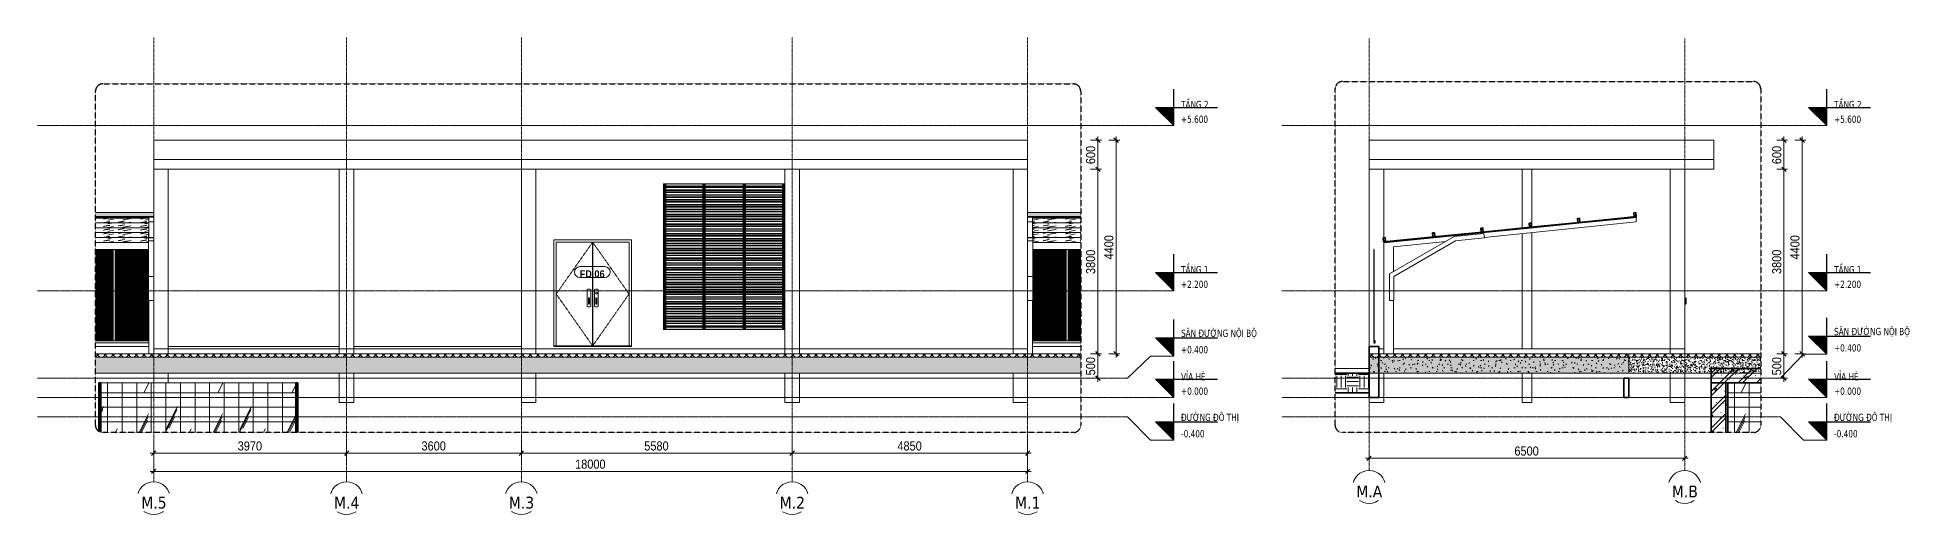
# Model space of a CAD drawing. Header units: millimetres. Extents: x 68650 to 268645, y -2410 to 17645.
# Drawn here: x 123653 to 162215, y -2410 to 7416 of the extents above; entities that cross this region are included whole.
import ezdxf

# ---------------------------------------------------------------- set-up
doc = ezdxf.new("R2010")
doc.units = ezdxf.units.MM
for name, pattern in [('Centre', [31.75, 6.35, -4.7625, 15.875, -4.7625]), ('Grid Line', [22.225, 12.7, -3.175, 3.175, -3.175]), ('Hidden', [7.14375, 4.7625, -2.38125])]:
    doc.linetypes.add(name, pattern=pattern)
for name, color, linetype, lineweight in [('0-3', 10, 'Continuous', 5), ('A-ANNO-DIMS', 211, 'Continuous', 9), ('A-ANNO-DIMS-75', 211, 'Continuous', 9), ('A-DETL-GENF', 92, 'Continuous', 18), ('A-DETL-GENF-2', 92, 'Hidden', 25), ('A-DOOR', 31, 'Continuous', 18), ('A-DOOR-2', 31, 'Centre', 18), ('A-DOOR-FRAM-1', 31, 'Continuous', 18), ('A-DOOR-IDEN', 31, 'Continuous', 9), ('A-FLOR', 192, 'Continuous', 18), ('A-FLOR-FNSH-1', 7, 'Continuous', 18), ('A-FLOR-FNSH-2', 250, 'Continuous', 35), ('A-FLOR-HRAL', 11, 'Continuous', 18), ('A-FLOR-HRAL-2', 8, 'Continuous', 18), ('A-FLOR-HRAL-3', 55, 'Continuous', 25), ('A-FLOR-LEVL', 51, 'Continuous', 9), ('A-FLOR-LEVL-1', 51, 'Continuous', 25), ('A-FLOR-LEVL-2', 51, 'Centre', 9), ('A-FLOR-MCUT', 51, 'Continuous', 18), ('A-FLOR-PATT-1', 8, 'Continuous', 18), ('A-FLOR-PATT-2', 253, 'Continuous', 18), ('A-GLAZ-CURT', 52, 'Continuous', 18), ('A-GLAZ-CURT-1', 8, 'Continuous', 18), ('A-GLAZ-CURT-2', 52, 'Continuous', 25), ('A-GLAZ-CWMG', 51, 'Continuous', 18), ('A-GLAZ-CWMG-1', 51, 'Continuous', 35), ('A-GLAZ-CWMG-3', 254, 'Continuous', 18), ('A-GLAZ-CWMG-4', 8, 'Continuous', 18), ('A-WALL', 113, 'Continuous', 18), ('A-WALL-2', 250, 'Continuous', 35), ('A-WALL-PATT-1', 111, 'Continuous', 18), ('A-WALL-PATT-2', 254, 'Continuous', 18), ('A-WALL-PATT-3', 9, 'Continuous', 18), ('I-WALL', 2, 'Continuous', 18), ('S-COLS', 52, 'Continuous', 18), ('S-GRID-1', 1, 'Grid Line', 9), ('S-GRID-IDEN', 1, 'Continuous', 9)]:
    doc.layers.add(name, color=color, linetype=linetype, lineweight=lineweight)
doc.styles.add('Arial_B', font='arialbd.ttf', dxfattribs={"width": 0.9, "height": 150})
doc.styles.add('Tahoma_B', font='tahomabd.ttf', dxfattribs={"height": 243.75})
doc.styles.add('Tahoma_B_1', font='tahomabd.ttf', dxfattribs={"width": 0.85, "height": 150})
doc.styles.add('UTM Avo', font='', dxfattribs={"width": 0.9, "height": 187.5})
doc.styles.get('UTM Avo').set_extended_font_data('UTM Avo')
doc.dimstyles.new('1_Dim_chi_tiet_2_5', dxfattribs={"dimscale": 304.8, "dimtxt": 187.368928, "dimasz": 0.295276, "dimexe": 0.246063, "dimexo": 0.0625, "dimgap": 0.024606, "dimtad": 1, "dimdec": 0, "dimrnd": 5, "dimzin": 0, "dimdsep": 46, "dimtxsty": 'UTM Avo', "dimblk1": 'OBLIQUE', "dimblk2": 'OBLIQUE', "dimsah": 1, "dimcen": 0.09, "dimdle": 0.246063, "dimazin": 0, "dimtfac": 1, "dimtdec": 4, "dimtix": 1, "dimtmove": 0, "dimatfit": 3, "dimfxl": 0.492126, "dimfxlon": 1, "dimtvp": 1, "dimtolj": 1, "dimtzin": 0, "dimarcsym": 2})
pattern_1 = [(0, (215501.35, 0), (304.8, 76.2), [25.146, -203.454, 25.146, -203.454, -1219.2]), (0, (215501.35, 0), (304.8, 76.2), [-457.2, 25.146, -432.054, 25.146, -203.454, -533.4]), (0, (215501.35, 0), (304.8, 76.2), [-1143, 25.146, -127.254, 25.146, -355.854]), (120, (215615.65, 38.1), (-218.391136, 225.86454), [25.146, -203.454, 25.146, -203.454, -1219.2]), (120, (215615.65, 38.1), (-218.391136, 225.86454), [-457.2, 25.146, -432.054, 25.146, -203.454, -533.4]), (120, (215615.65, 38.1), (-218.391136, 225.86454), [-1143, 25.146, -127.254, 25.146, -355.854]), (240, (215653.75, 190.5), (-86.408864, -302.06454), [25.146, -203.454, 25.146, -203.454, -1219.2]), (240, (215653.75, 190.5), (-86.408864, -302.06454), [-457.2, 25.146, -432.054, 25.146, -203.454, -533.4]), (240, (215653.75, 190.5), (-86.408864, -302.06454), [-1143, 25.146, -127.254, 25.146, -355.854])]
pattern_2 = [(11.254, (895.13, 3877.665), (0.00027, 75.813827), [121.397, -655.543]), (11.254, (133.13, 3877.665), (0.00027, 75.813827), [121.397, -655.543]), (11.254, (1259.904, 3892.31), (0.00027, 75.813827), [121.397, -655.543]), (11.254, (497.904, 3892.31), (0.00027, 75.813827), [121.397, -655.543]), (11.254, (1204.694, 3887.14), (0.00027, 75.813827), [121.397, -655.543]), (11.254, (442.694, 3887.14), (0.00027, 75.813827), [121.397, -655.543]), (11.254, (1148.416, 3916.75), (0.00027, 75.813827), [59.004, -717.935]), (11.254, (386.416, 3916.75), (0.00027, 75.813827), [59.004, -717.935]), (11.254, (1111.61, 3912.17), (0.00027, 75.813827), [121.397, -655.543]), (11.254, (349.61, 3912.17), (0.00027, 75.813827), [121.397, -655.543]), (11.254, (1118.105, 3915.46), (0.00027, 75.813827), [121.397, -655.543]), (11.254, (356.105, 3915.46), (0.00027, 75.813827), [121.397, -655.543]), (11.254, (810.675, 3901.026), (0.00027, 75.813827), [121.397, -655.543]), (11.254, (48.675, 3901.026), (0.00027, 75.813827), [121.397, -655.543]), (11.254, (817.17, 3904.904), (0.00027, 75.813827), [121.397, -655.543]), (11.254, (55.17, 3904.904), (0.00027, 75.813827), [121.397, -655.543]), (11.254, (818.92, 3907.7), (0.00027, 75.813827), [121.397, -655.543]), (11.254, (56.92, 3907.7), (0.00027, 75.813827), [121.397, -655.543])]
pattern_3 = [(63.321, (895.13, -106.6), (-0.0032, 758.2195), [265.175, -1431.948]), (63.321, (133.13, -106.6), (-0.0032, 758.2195), [265.175, -1431.948]), (63.321, (1259.9, 39.9), (-0.0032, 758.2195), [265.175, -1431.948]), (63.321, (497.9, 39.9), (-0.0032, 758.2195), [265.175, -1431.948]), (63.321, (1204.7, -11.8), (-0.0032, 758.2195), [265.175, -1431.948]), (63.321, (442.7, -11.8), (-0.0032, 758.2195), [265.175, -1431.948]), (63.321, (1148.4, 284.33), (-0.0032, 758.2195), [128.888, -1568.236]), (63.321, (386.4, 284.33), (-0.0032, 758.2195), [128.888, -1568.236]), (63.321, (1111.6, 238.5), (-0.0032, 758.2195), [265.175, -1431.948]), (63.321, (349.6, 238.5), (-0.0032, 758.2195), [265.175, -1431.948]), (63.321, (1118.1, 271.4), (-0.0032, 758.2195), [265.175, -1431.948]), (63.321, (356.1, 271.4), (-0.0032, 758.2195), [265.175, -1431.948]), (63.321, (810.67, 127.05), (-0.0032, 758.2195), [265.175, -1431.948]), (63.321, (48.67, 127.05), (-0.0032, 758.2195), [265.175, -1431.948]), (63.321, (817.17, 165.83), (-0.0032, 758.2195), [265.175, -1431.948]), (63.321, (55.17, 165.83), (-0.0032, 758.2195), [265.175, -1431.948]), (63.321, (818.92, 193.8), (-0.0032, 758.2195), [265.175, -1431.948]), (63.321, (56.92, 193.8), (-0.0032, 758.2195), [265.175, -1431.948])]
pattern_4 = [(63.435, (217291.6, 104.33), (-0.0014, 1524.001), [532.463, -2875.304]), (63.435, (215767.6, 104.33), (-0.0014, 1524.001), [532.463, -2875.304]), (63.435, (218021.16, 398.8), (-0.0014, 1524.001), [532.463, -2875.304]), (63.435, (216497.16, 398.8), (-0.0014, 1524.001), [532.463, -2875.304]), (63.435, (217910.74, 294.83), (-0.0014, 1524.001), [532.463, -2875.304]), (63.435, (216386.74, 294.83), (-0.0014, 1524.001), [532.463, -2875.304]), (63.435, (217798.2, 890.1), (-0.0014, 1524.001), [258.802, -3148.965]), (63.435, (216274.2, 890.1), (-0.0014, 1524.001), [258.802, -3148.965]), (63.435, (217724.6, 797.95), (-0.0014, 1524.001), [532.463, -2875.304]), (63.435, (216200.6, 797.95), (-0.0014, 1524.001), [532.463, -2875.304]), (63.435, (217737.56, 864.1), (-0.0014, 1524.001), [532.463, -2875.304]), (63.435, (216213.56, 864.1), (-0.0014, 1524.001), [532.463, -2875.304]), (63.435, (217122.7, 573.94), (-0.0014, 1524.001), [532.463, -2875.304]), (63.435, (215598.7, 573.94), (-0.0014, 1524.001), [532.463, -2875.304]), (63.435, (217135.7, 651.9), (-0.0014, 1524.001), [532.463, -2875.304]), (63.435, (215611.7, 651.9), (-0.0014, 1524.001), [532.463, -2875.304]), (63.435, (217139.2, 708.1), (-0.0014, 1524.001), [532.463, -2875.304]), (63.435, (215615.2, 708.1), (-0.0014, 1524.001), [532.463, -2875.304])]
pattern_5 = [(50, (-7572.47, 0), (546.553, -47.817), [57.15, -628.65]), (355, (-7572.47, 0), (-105.728, 573.17), [45.72, -502.92]), (100.451, (-7526.9, -4), (440.828, 525.35), [48.57, -534.27]), (46.184, (-7572.5, 152.4), (813.237, -126.128), [85.725, -942.975]), (96.636, (-7504.7, 141.9), (712.207, 742.283), [72.855, -801.405]), (351.184, (-7572.5, 152.4), (712.215, 742.276), [68.58, -754.38]), (21, (-7496.27, 114.3), (454.843, -306.796), [57.15, -628.65]), (326, (-7496.27, 114.3), (185.406, 552.564), [45.72, -502.92]), (71.451, (-7458.36, 88.73), (640.251, 245.764), [48.57, -534.27]), (37.5, (-7572.47, 0), (9.2664, 253.665), [5.029, -491.795, 5.029, -505.511, -504.825]), (37.5, (-7572.47, 0), (9.2664, 253.665), [-1007.364, 5.029, -499.796]), (7.5, (-7572.47, 0), (200.4594, 300.5414), [5.029, -286.055, 5.029, -480.365, -192.405]), (7.5, (-7572.47, 0), (200.4594, 300.5414), [-776.478, 5.029, -187.376]), (327.5, (-7742.4, 0), (406.7728, -17.1864), [5.029, -185.471, 5.029, -589.331, -788.67]), (327.5, (-7742.4, 0), (406.7728, -17.1864), [-784.86, 5.029, -783.641]), (317.5, (-7818.6, 0), (444.388, 76.2803), [5.029, -242.621, 5.029, -389.687, -560.07]), (317.5, (-7818.6, 0), (444.388, 76.2803), [-642.366, 5.029, -555.041]), (45, (-7572.47, 0), (-188.5854, 188.5854), []), (45, (-7572.47, 285.75), (-188.5854, 188.5854), [])]
pattern_6 = [(0, (135622.57, 0), (304.8, 76.2), [25.146, -203.454, 25.146, -203.454, -1219.2]), (0, (135622.57, 0), (304.8, 76.2), [-457.2, 25.146, -432.054, 25.146, -203.454, -533.4]), (0, (135622.57, 0), (304.8, 76.2), [-1143, 25.146, -127.254, 25.146, -355.854]), (120, (135736.87, 38.1), (-218.39114, 225.86454), [25.146, -203.454, 25.146, -203.454, -1219.2]), (120, (135736.87, 38.1), (-218.39114, 225.86454), [-457.2, 25.146, -432.054, 25.146, -203.454, -533.4]), (120, (135736.87, 38.1), (-218.39114, 225.86454), [-1143, 25.146, -127.254, 25.146, -355.854]), (240, (135774.97, 190.5), (-86.40886, -302.06454), [25.146, -203.454, 25.146, -203.454, -1219.2]), (240, (135774.97, 190.5), (-86.40886, -302.06454), [-457.2, 25.146, -432.054, 25.146, -203.454, -533.4]), (240, (135774.97, 190.5), (-86.40886, -302.06454), [-1143, 25.146, -127.254, 25.146, -355.854])]
pattern_7 = [(50, (135622.57, 0), (136.6383, -11.95415), [14.287, -157.162]), (355, (135622.57, 0), (-26.4318, 143.29295), [11.43, -125.73]), (100.451, (135633.95, -1), (110.2073, 131.33785), [12.143, -133.568]), (46.184, (135622.57, 38.1), (203.3093, -31.5316), [21.431, -235.744]), (96.636, (135639.51, 35.47), (178.052, 185.5712), [18.214, -200.351]), (351.184, (135622.57, 38.1), (178.0542, 185.5685), [17.145, -188.595]), (21, (135641.62, 28.57), (113.71107, -76.6989), [14.287, -157.162]), (326, (135641.62, 28.57), (46.35205, 138.1412), [11.43, -125.73]), (71.451, (135651.09, 22.18), (160.06335, 61.4411), [12.143, -133.568]), (37.5, (135622.567, 0), (2.31655, 63.41591), [2.515, -121.691, 2.515, -125.12, -126.206]), (37.5, (135622.567, 0), (2.31655, 63.41591), [-251.841, 2.515, -123.692]), (7.5, (135622.57, 0), (50.11464, 75.13506), [2.515, -70.256, 2.515, -118.834, -48.101]), (7.5, (135622.57, 0), (50.11464, 75.13506), [-194.12, 2.515, -45.587]), (327.5, (135580.086, 0), (101.69342, -4.29674), [2.515, -45.11, 2.515, -146.075, -197.168]), (327.5, (135580.086, 0), (101.69342, -4.29674), [-196.215, 2.515, -194.653]), (317.5, (135561.04, 0), (111.0972, 19.06992), [2.515, -59.398, 2.515, -96.164, -140.018]), (317.5, (135561.04, 0), (111.0972, 19.06992), [-160.592, 2.515, -137.503])]
pattern_8 = [(45, (135622.57, 0), (-79.5495, 79.5495), []), (135, (135622.57, 0), (-79.5495, -79.5495), [])]
pattern_9 = [(45, (-7572.47, 0), (-126.285, 126.285), []), (45, (-7572.47, 89.3), (-126.285, 126.285), []), (50, (-7572.47, 0), (204.9571, -17.9309), [21.431, -235.744]), (355, (-7572.47, 0), (-39.6478, 214.9384), [17.145, -188.595]), (100.451, (-7555.39, -1.5), (165.3105, 197.0067), [18.214, -200.351]), (46.184, (-7572.47, 57.15), (304.964, -47.2988), [32.147, -353.616]), (96.636, (-7547.06, 53.2), (267.078, 278.3558), [27.321, -300.527]), (351.184, (-7572.47, 57.15), (267.0803, 278.3534), [25.718, -282.893]), (21, (-7543.9, 42.86), (170.5664, -115.0479), [21.431, -235.744]), (326, (-7543.9, 42.86), (69.5275, 207.211), [17.145, -188.595]), (71.451, (-7529.68, 33.27), (240.0946, 92.1618), [18.214, -200.351]), (37.5, (-7572.47, 0), (3.4749, 95.12457), [3.772, -182.537, 3.772, -187.681, -189.309]), (37.5, (-7572.47, 0), (3.4749, 95.12457), [-377.762, 3.772, -185.537]), (7.5, (-7572.47, 0), (75.1724, 112.70316), [3.772, -105.385, 3.772, -178.251, -72.152]), (7.5, (-7572.47, 0), (75.1724, 112.70316), [-291.179, 3.772, -68.38]), (327.5, (-7636.19, 0), (152.54013, -6.4451), [3.772, -67.666, 3.772, -219.113, -295.751]), (327.5, (-7636.19, 0), (152.54013, -6.4451), [-294.323, 3.772, -291.979]), (317.5, (-7664.77, 0), (166.6458, 28.6049), [3.772, -89.097, 3.772, -144.247, -210.026]), (317.5, (-7664.77, 0), (166.6458, 28.6049), [-240.887, 3.772, -206.254])]
pattern_10 = [(45, (-7572.47, 0), (-126.285, 126.285), []), (45, (-7572.47, 89.3), (-126.285, 126.285), []), (50, (-7572.47, 0), (204.9571, -17.9309), [21.431, -235.744]), (355, (-7572.47, 0), (-39.6478, 214.9384), [17.145, -188.595]), (100.451, (-7555.39, -1.5), (165.3105, 197.0067), [18.214, -200.351]), (46.184, (-7572.47, 57.15), (304.964, -47.2988), [32.147, -353.616]), (96.636, (-7547.06, 53.2), (267.078, 278.356), [27.321, -300.527]), (351.184, (-7572.47, 57.15), (267.0803, 278.3534), [25.718, -282.893]), (21, (-7543.9, 42.86), (170.5664, -115.0479), [21.431, -235.744]), (326, (-7543.9, 42.86), (69.5275, 207.211), [17.145, -188.595]), (71.451, (-7529.68, 33.27), (240.0946, 92.1618), [18.214, -200.351]), (37.5, (-7572.47, 0), (3.4749, 95.12457), [3.772, -182.537, 3.772, -187.681, -189.309]), (37.5, (-7572.47, 0), (3.4749, 95.12457), [-377.762, 3.772, -185.537]), (7.5, (-7572.47, 0), (75.1724, 112.70316), [3.772, -105.385, 3.772, -178.251, -72.152]), (7.5, (-7572.47, 0), (75.1724, 112.70316), [-291.179, 3.772, -68.38]), (327.5, (-7636.19, 0), (152.54013, -6.4451), [3.772, -67.666, 3.772, -219.113, -295.751]), (327.5, (-7636.19, 0), (152.54013, -6.4451), [-294.322, 3.772, -291.979]), (317.5, (-7664.77, 0), (166.6458, 28.6049), [3.772, -89.097, 3.772, -144.247, -210.026]), (317.5, (-7664.77, 0), (166.6458, 28.6049), [-240.887, 3.772, -206.254])]
pattern_11 = [(45, (-7572.47, 0), (-126.285, 126.285), []), (45, (-7572.47, 89.3), (-126.285, 126.285), []), (50, (-7572.47, 0), (204.9571, -17.9309), [21.431, -235.744]), (355, (-7572.47, 0), (-39.6478, 214.9384), [17.145, -188.595]), (100.451, (-7555.39, -1.5), (165.3105, 197.0067), [18.214, -200.351]), (46.184, (-7572.47, 57.15), (304.964, -47.2988), [32.147, -353.616]), (96.636, (-7547.06, 53.2), (267.078, 278.3558), [27.321, -300.527]), (351.184, (-7572.47, 57.15), (267.0803, 278.3534), [25.718, -282.893]), (21, (-7543.9, 42.86), (170.5664, -115.0479), [21.431, -235.744]), (326, (-7543.9, 42.86), (69.5275, 207.211), [17.145, -188.595]), (71.451, (-7529.68, 33.27), (240.0946, 92.1618), [18.214, -200.351]), (37.5, (-7572.47, 0), (3.4749, 95.12457), [3.772, -182.537, 3.772, -187.681, -189.309]), (37.5, (-7572.47, 0), (3.4749, 95.12457), [-377.761, 3.772, -185.537]), (7.5, (-7572.47, 0), (75.1724, 112.70316), [3.772, -105.385, 3.772, -178.251, -72.152]), (7.5, (-7572.47, 0), (75.1724, 112.70316), [-291.179, 3.772, -68.38]), (327.5, (-7636.19, 0), (152.54013, -6.4451), [3.772, -67.666, 3.772, -219.113, -295.751]), (327.5, (-7636.19, 0), (152.54013, -6.4451), [-294.323, 3.772, -291.979]), (317.5, (-7664.77, 0), (166.6458, 28.6049), [3.772, -89.097, 3.772, -144.247, -210.026]), (317.5, (-7664.77, 0), (166.6458, 28.6049), [-240.887, 3.772, -206.254])]

msp = doc.modelspace()

# ---------------------------------------------------------------- texts
at = {"layer": 'A-DOOR-IDEN', "insert": (135078.6, 2544.5), "char_height": 150, "width": 527.175, "attachment_point": 5, "line_spacing_factor": 0.936439, "style": 'Arial_B'}
msp.add_mtext('\\pt3.375,6.75,10.125,13.5,16.875,20.25,23.625,27,30.375,33.75,37.125,40.5,43.875,47.25,50.625,54,57.375,60.75,64.125,67.5,70.875,74.25,77.625,81,84.375,87.75,91.125,94.5,97.875,101.25,104.625,108;FD.06', dxfattribs=at)
at = {"layer": 'A-FLOR-LEVL', "char_height": 150, "line_spacing_factor": 0.996129, "style": 'Tahoma_B_1'}
for s, insert, width, attachment_point in [('\\pt765,1530,2295,3060,3825,4590,5355,6120,6885,7650,8415,9180,9945,10710,11475,12240,13005,13770,14535,15300,16065,16830,17595,18360,19125,19890,20655,21420,22185,22950,23715,24480;TẦNG 2', (147209.1, 5955.8), 678.937, 7), ('\\pt765,1530,2295,3060,3825,4590,5355,6120,6885,7650,8415,9180,9945,10710,11475,12240,13005,13770,14535,15300,16065,16830,17595,18360,19125,19890,20655,21420,22185,22950,23715,24480;TẦNG 2', (160660.4, 5955.8), 678.937, 7), ('\\pt318.75,637.5,956.25,1275,1593.75,1912.5,2231.25,2550,2868.75,3187.5,3506.25,3825,4143.75,4462.5,4781.25,5100,5418.75,5737.5,6056.25,6375,6693.75,7012.5,7331.25,7650,7968.75,8287.5,8606.25,8925,9243.75,9562.5,9881.25,10200;+5.600', (147209.1, 5806.3), 662.362, 1), ('\\pt318.75,637.5,956.25,1275,1593.75,1912.5,2231.25,2550,2868.75,3187.5,3506.25,3825,4143.75,4462.5,4781.25,5100,5418.75,5737.5,6056.25,6375,6693.75,7012.5,7331.25,7650,7968.75,8287.5,8606.25,8925,9243.75,9562.5,9881.25,10200;+5.600', (160660.4, 5806.3), 662.362, 1), ('\\pt765,1530,2295,3060,3825,4590,5355,6120,6885,7650,8415,9180,9945,10710,11475,12240,13005,13770,14535,15300,16065,16830,17595,18360,19125,19890,20655,21420,22185,22950,23715,24480;TẦNG 1', (147209.1, 2555.8), 678.937, 7), ('\\pt765,1530,2295,3060,3825,4590,5355,6120,6885,7650,8415,9180,9945,10710,11475,12240,13005,13770,14535,15300,16065,16830,17595,18360,19125,19890,20655,21420,22185,22950,23715,24480;TẦNG 1', (160660.4, 2555.8), 678.937, 7), ('\\pt318.75,637.5,956.25,1275,1593.75,1912.5,2231.25,2550,2868.75,3187.5,3506.25,3825,4143.75,4462.5,4781.25,5100,5418.75,5737.5,6056.25,6375,6693.75,7012.5,7331.25,7650,7968.75,8287.5,8606.25,8925,9243.75,9562.5,9881.25,10200;+2.200', (147209.1, 2406.3), 662.362, 1), ('\\pt318.75,637.5,956.25,1275,1593.75,1912.5,2231.25,2550,2868.75,3187.5,3506.25,3825,4143.75,4462.5,4781.25,5100,5418.75,5737.5,6056.25,6375,6693.75,7012.5,7331.25,7650,7968.75,8287.5,8606.25,8925,9243.75,9562.5,9881.25,10200;+2.200', (160660.4, 2406.3), 662.362, 1), ('\\pt765,1530,2295,3060,3825,4590,5355,6120,6885,7650,8415,9180,9945,10710,11475,12240,13005,13770,14535,15300,16065,16830,17595,18360,19125,19890,20655,21420,22185,22950,23715,24480;SÂN ĐƯỜNG NỘI BỘ', (147209.1, 1210.9), 1885.087, 7), ('\\pt765,1530,2295,3060,3825,4590,5355,6120,6885,7650,8415,9180,9945,10710,11475,12240,13005,13770,14535,15300,16065,16830,17595,18360,19125,19890,20655,21420,22185,22950,23715,24480;SÂN ĐƯỜNG NỘI BỘ', (160660.4, 1246.7), 1885.087, 7), ('\\pt318.75,637.5,956.25,1275,1593.75,1912.5,2231.25,2550,2868.75,3187.5,3506.25,3825,4143.75,4462.5,4781.25,5100,5418.75,5737.5,6056.25,6375,6693.75,7012.5,7331.25,7650,7968.75,8287.5,8606.25,8925,9243.75,9562.5,9881.25,10200;+0.400', (147209.1, 1061.5), 662.362, 1), ('\\pt318.75,637.5,956.25,1275,1593.75,1912.5,2231.25,2550,2868.75,3187.5,3506.25,3825,4143.75,4462.5,4781.25,5100,5418.75,5737.5,6056.25,6375,6693.75,7012.5,7331.25,7650,7968.75,8287.5,8606.25,8925,9243.75,9562.5,9881.25,10200;+0.400', (160660.4, 1097.3), 662.362, 1), ('\\pt765,1530,2295,3060,3825,4590,5355,6120,6885,7650,8415,9180,9945,10710,11475,12240,13005,13770,14535,15300,16065,16830,17595,18360,19125,19890,20655,21420,22185,22950,23715,24480;VỈA HÈ', (147209.1, 355.8), 641.325, 7), ('\\pt765,1530,2295,3060,3825,4590,5355,6120,6885,7650,8415,9180,9945,10710,11475,12240,13005,13770,14535,15300,16065,16830,17595,18360,19125,19890,20655,21420,22185,22950,23715,24480;VỈA HÈ', (160660.4, 355.8), 641.325, 7), ('\\pt318.75,637.5,956.25,1275,1593.75,1912.5,2231.25,2550,2868.75,3187.5,3506.25,3825,4143.75,4462.5,4781.25,5100,5418.75,5737.5,6056.25,6375,6693.75,7012.5,7331.25,7650,7968.75,8287.5,8606.25,8925,9243.75,9562.5,9881.25,10200;+0.000', (147209.1, 206.3), 662.362, 1), ('\\pt318.75,637.5,956.25,1275,1593.75,1912.5,2231.25,2550,2868.75,3187.5,3506.25,3825,4143.75,4462.5,4781.25,5100,5418.75,5737.5,6056.25,6375,6693.75,7012.5,7331.25,7650,7968.75,8287.5,8606.25,8925,9243.75,9562.5,9881.25,10200;+0.000', (160660.4, 206.3), 662.362, 1), ('\\pt765,1530,2295,3060,3825,4590,5355,6120,6885,7650,8415,9180,9945,10710,11475,12240,13005,13770,14535,15300,16065,16830,17595,18360,19125,19890,20655,21420,22185,22950,23715,24480;ĐƯỜNG ĐÔ THỊ', (147209.1, -520.5), 1438.2, 7), ('\\pt765,1530,2295,3060,3825,4590,5355,6120,6885,7650,8415,9180,9945,10710,11475,12240,13005,13770,14535,15300,16065,16830,17595,18360,19125,19890,20655,21420,22185,22950,23715,24480;ĐƯỜNG ĐÔ THỊ', (160660.4, -520.5), 1438.2, 7), ('\\pt318.75,637.5,956.25,1275,1593.75,1912.5,2231.25,2550,2868.75,3187.5,3506.25,3825,4143.75,4462.5,4781.25,5100,5418.75,5737.5,6056.25,6375,6693.75,7012.5,7331.25,7650,7968.75,8287.5,8606.25,8925,9243.75,9562.5,9881.25,10200;-0.400', (147209.1, -669.9), 594.787, 1), ('\\pt318.75,637.5,956.25,1275,1593.75,1912.5,2231.25,2550,2868.75,3187.5,3506.25,3825,4143.75,4462.5,4781.25,5100,5418.75,5737.5,6056.25,6375,6693.75,7012.5,7331.25,7650,7968.75,8287.5,8606.25,8925,9243.75,9562.5,9881.25,10200;-0.400', (160660.4, -669.9), 594.787, 1)]:
    msp.add_mtext(s, dxfattribs=dict(at, insert=insert, width=width, attachment_point=attachment_point))

# ---------------------------------------------------------------- blocks, each defined once
blk = doc.blocks.new('NBS_CLDPhysicalSecuritySystems_MtlMeshPnlFncngSym_CLDModsecSecurusS3_InfillPanel - NBS_CLDPhysicalSecuritySystems_MtlMeshPnlFncngSym_CLDModsecSecurusS2_InfillPanel-2369404-TKCS_NHÀ MÁY PHÁT ĐIỆN - MẶT ĐỨNG 1')
at = {"layer": 'A-FLOR-HRAL'}
h = blk.add_hatch(dxfattribs=at)
h.set_pattern_fill('FP_31', color=256, style=0, pattern_type=2)
h.set_pattern_definition([(0, (-69403.501, 1050), (0, 13), []), (90, (-69403.5, 1050), (-76, 5e-15), [])])
h.paths.add_polyline_path([(-71353, 1171), (-70658, 1171), (-70658, 3050), (-71343, 3050), (-71343, 2000), (-71353, 2000), (-71353, 1983)])
h.paths.add_polyline_path([(-70618, 1171), (-70359, 1171), (-70359, 3050), (-70618, 3050), (-70618, 1528)])
at = {"layer": 'A-FLOR-HRAL-2'}
for p, q in [((-70657, 3050), (-71343, 3050)), ((-70658, 3050), (-70658, 1171)), ((-70654, 3050), (-70658, 3050)), ((-70622, 3050), (-70654, 3050)), ((-70618, 3050), (-70622, 3050)), ((-70618, 1171), (-70618, 3050)), ((-70359, 3050), (-70618, 3050)), ((-70359, 1171), (-71353, 1171)), ((-70654, 1171), (-70657, 1171)), ((-70622, 1171), (-70654, 1171)), ((-70618, 1171), (-70622, 1171)), ((-71353, 1130), (-70359, 1130))]:
    blk.add_line(p, q, dxfattribs=at)
blk = doc.blocks.new('NBS_CLDPhysicalSecuritySystems_MtlMeshPnlFncngSym_CLDModsecSecurusS3_InfillPanel - NBS_CLDPhysicalSecuritySystems_MtlMeshPnlFncngSym_CLDModsecSecurusS2_InfillPanel-2369504-TKCS_NHÀ MÁY PHÁT ĐIỆN - MẶT ĐỨNG 1')
at = {"layer": 'A-FLOR-HRAL'}
h = blk.add_hatch(dxfattribs=at)
h.set_pattern_fill('FP_32', color=256, style=0, pattern_type=2)
h.set_pattern_definition([(180, (-91501.628, 1050), (2e-15, 13), []), (90, (-91501.63, 1050), (76, -5e-15), [])])
h.paths.add_polyline_path([(-90653, 1171), (-90288, 1171), (-90288, 3050), (-90653, 3050), (-90653, 1528)])
h.paths.add_polyline_path([(-90248, 1171), (-89553, 1171), (-89553, 2000), (-89563, 2000), (-89563, 3050), (-90248, 3050), (-90248, 1528)])
at = {"layer": 'A-FLOR-HRAL-2'}
for p, q in [((-90287, 3050), (-90653, 3050)), ((-90288, 3050), (-90288, 1171)), ((-90284, 3050), (-90288, 3050)), ((-90252, 3050), (-90284, 3050)), ((-90248, 3050), (-90252, 3050)), ((-90248, 1171), (-90248, 3050)), ((-89563, 3050), (-90248, 3050)), ((-89553, 1171), (-90653, 1171)), ((-90284, 1171), (-90287, 1171)), ((-90252, 1171), (-90284, 1171)), ((-90248, 1171), (-90252, 1171)), ((-90653, 1130), (-89553, 1130))]:
    blk.add_line(p, q, dxfattribs=at)
blk = doc.blocks.new('FD_06 - FD_06_EI60-1600x2200_CỬA ĐI 02 CÁNH PANEL THÉP-602137-TKCS_NHÀ MÁY PHÁT ĐIỆN - MẶT ĐỨNG 1')
at = {"layer": 'A-DOOR'}
for p, q in [((-80413, 3200), (-81162, 3200)), ((-81162, 3200), (-81162, 1065)), ((-80413, 1065), (-80413, 3200)), ((-79662, 3200), (-80410, 3200)), ((-80410, 3200), (-80410, 1065)), ((-79662, 1065), (-79662, 3200)), ((-80528, 2225), (-80528, 1875)), ((-80498, 2037), (-80498, 1939)), ((-80481, 2055), (-80494, 2055)), ((-80478, 1939), (-80478, 2037)), ((-80448, 1875), (-80448, 2225)), ((-80375, 2225), (-80375, 1875)), ((-80345, 2037), (-80345, 1939)), ((-80329, 2055), (-80342, 2055)), ((-80325, 1939), (-80325, 2037)), ((-80295, 1875), (-80295, 2225)), ((-80494, 1921), (-80481, 1921)), ((-80342, 1921), (-80329, 1921)), ((-79612, 1065), (-81212, 1065)), ((-81212, 1050), (-79612, 1050)), ((-81162, 1065), (-80413, 1065)), ((-80410, 1065), (-79662, 1065))]:
    blk.add_line(p, q, dxfattribs=at)
at = {"layer": 'A-DOOR', "flags": 128}
for points in [[(-80498, 2051), (-80498, 2051), (-80498, 2051), (-80498, 2051), (-80498, 2051), (-80498, 2051), (-80498, 2051), (-80498, 2051), (-80498, 2050), (-80498, 2050), (-80498, 2050), (-80498, 2050), (-80498, 2050), (-80498, 2049), (-80498, 2049), (-80498, 2049), (-80498, 2048), (-80498, 2048), (-80498, 2048), (-80498, 2047), (-80498, 2047), (-80498, 2047), (-80498, 2046), (-80498, 2046), (-80498, 2045), (-80498, 2045), (-80498, 2044), (-80498, 2044), (-80498, 2043), (-80498, 2043), (-80498, 2042), (-80498, 2042), (-80498, 2041), (-80498, 2041), (-80498, 2040), (-80498, 2040), (-80498, 2039), (-80498, 2039), (-80498, 2038), (-80498, 2037), (-80498, 2037)], [(-80498, 1939), (-80498, 1938), (-80498, 1937), (-80498, 1937), (-80498, 1936), (-80498, 1936), (-80498, 1935), (-80498, 1935), (-80498, 1934), (-80498, 1934), (-80498, 1933), (-80498, 1933), (-80498, 1932), (-80498, 1932), (-80498, 1931), (-80498, 1931), (-80498, 1930), (-80498, 1930), (-80498, 1929), (-80498, 1929), (-80498, 1929), (-80498, 1928), (-80498, 1928), (-80498, 1927), (-80498, 1927), (-80498, 1927), (-80498, 1927), (-80498, 1926), (-80498, 1926), (-80498, 1926), (-80498, 1926), (-80498, 1925), (-80498, 1925), (-80498, 1925), (-80498, 1925), (-80498, 1925), (-80498, 1925), (-80498, 1925), (-80498, 1925), (-80498, 1925)], [(-80478, 2037), (-80478, 2038), (-80478, 2038), (-80478, 2039), (-80478, 2040), (-80478, 2040), (-80478, 2041), (-80478, 2041), (-80478, 2042), (-80478, 2042), (-80478, 2043), (-80478, 2043), (-80478, 2044), (-80478, 2044), (-80478, 2045), (-80478, 2045), (-80478, 2046), (-80478, 2046), (-80478, 2046), (-80478, 2047), (-80478, 2047), (-80478, 2048), (-80478, 2048), (-80478, 2048), (-80478, 2049), (-80478, 2049), (-80478, 2049), (-80478, 2050), (-80478, 2050), (-80478, 2050), (-80478, 2050), (-80478, 2050), (-80478, 2051), (-80478, 2051), (-80478, 2051), (-80478, 2051), (-80478, 2051), (-80478, 2051), (-80478, 2051), (-80478, 2051)], [(-80478, 1925), (-80478, 1925), (-80478, 1925), (-80478, 1925), (-80478, 1925), (-80478, 1925), (-80478, 1925), (-80478, 1925), (-80478, 1925), (-80478, 1925), (-80478, 1926), (-80478, 1926), (-80478, 1926), (-80478, 1926), (-80478, 1927), (-80478, 1927), (-80478, 1927), (-80478, 1928), (-80478, 1928), (-80478, 1928), (-80478, 1929), (-80478, 1929), (-80478, 1930), (-80478, 1930), (-80478, 1931), (-80478, 1931), (-80478, 1931), (-80478, 1932), (-80478, 1932), (-80478, 1933), (-80478, 1933), (-80478, 1934), (-80478, 1935), (-80478, 1935), (-80478, 1936), (-80478, 1936), (-80478, 1937), (-80478, 1937), (-80478, 1938), (-80478, 1938), (-80478, 1939)], [(-80345, 2051), (-80345, 2051), (-80345, 2051), (-80345, 2051), (-80345, 2051), (-80345, 2051), (-80345, 2051), (-80345, 2051), (-80345, 2050), (-80345, 2050), (-80345, 2050), (-80345, 2050), (-80345, 2050), (-80345, 2049), (-80345, 2049), (-80345, 2049), (-80345, 2048), (-80345, 2048), (-80345, 2048), (-80345, 2047), (-80345, 2047), (-80345, 2047), (-80345, 2046), (-80345, 2046), (-80345, 2045), (-80345, 2045), (-80345, 2044), (-80345, 2044), (-80345, 2043), (-80345, 2043), (-80345, 2042), (-80345, 2042), (-80345, 2041), (-80345, 2041), (-80345, 2040), (-80345, 2040), (-80345, 2039), (-80345, 2039), (-80345, 2038), (-80345, 2037), (-80345, 2037)], [(-80345, 1939), (-80345, 1938), (-80345, 1937), (-80345, 1937), (-80345, 1936), (-80345, 1936), (-80345, 1935), (-80345, 1935), (-80345, 1934), (-80345, 1934), (-80345, 1933), (-80345, 1933), (-80345, 1932), (-80345, 1932), (-80345, 1931), (-80345, 1931), (-80345, 1930), (-80345, 1930), (-80345, 1929), (-80345, 1929), (-80345, 1929), (-80345, 1928), (-80345, 1928), (-80345, 1927), (-80345, 1927), (-80345, 1927), (-80345, 1927), (-80345, 1926), (-80345, 1926), (-80345, 1926), (-80345, 1926), (-80345, 1925), (-80345, 1925), (-80345, 1925), (-80345, 1925), (-80345, 1925), (-80345, 1925), (-80345, 1925), (-80345, 1925), (-80345, 1925)], [(-80325, 2037), (-80325, 2038), (-80325, 2038), (-80325, 2039), (-80325, 2040), (-80325, 2040), (-80325, 2041), (-80325, 2041), (-80325, 2042), (-80325, 2042), (-80325, 2043), (-80325, 2043), (-80325, 2044), (-80325, 2044), (-80325, 2045), (-80325, 2045), (-80325, 2046), (-80325, 2046), (-80325, 2046), (-80325, 2047), (-80325, 2047), (-80325, 2048), (-80325, 2048), (-80325, 2048), (-80325, 2049), (-80325, 2049), (-80325, 2049), (-80325, 2050), (-80325, 2050), (-80325, 2050), (-80325, 2050), (-80325, 2050), (-80325, 2051), (-80325, 2051), (-80325, 2051), (-80325, 2051), (-80325, 2051), (-80325, 2051), (-80325, 2051), (-80325, 2051)], [(-80325, 1925), (-80325, 1925), (-80325, 1925), (-80325, 1925), (-80325, 1925), (-80325, 1925), (-80325, 1925), (-80325, 1925), (-80325, 1925), (-80325, 1925), (-80325, 1926), (-80325, 1926), (-80325, 1926), (-80325, 1926), (-80325, 1927), (-80325, 1927), (-80325, 1927), (-80325, 1928), (-80325, 1928), (-80325, 1928), (-80325, 1929), (-80325, 1929), (-80325, 1930), (-80325, 1930), (-80325, 1931), (-80325, 1931), (-80325, 1931), (-80325, 1932), (-80325, 1932), (-80325, 1933), (-80325, 1933), (-80325, 1934), (-80325, 1935), (-80325, 1935), (-80325, 1936), (-80325, 1936), (-80325, 1937), (-80325, 1937), (-80325, 1938), (-80325, 1938), (-80325, 1939)]]:
    blk.add_lwpolyline(points, dxfattribs=at)
at = {"layer": 'A-DOOR'}
for centre, radius, start, end in [((-80488, 2144), 90.1, 63.6528, 116.3472), ((-80335, 2144), 90.1, 63.6528, 116.3472), ((-80335, 2149), 19, 0, 180), ((-80335, 2149), 19, 180, 0), ((-80488, 1956), 90.1, 243.6528, 296.3472), ((-80335, 1956), 90.1, 243.6528, 296.3472)]:
    blk.add_arc(centre, radius, start, end, dxfattribs=at)
at = {"layer": 'A-DOOR-2'}
for p, q in [((-80412, 3200), (-81162, 2132)), ((-79662, 2132), (-80412, 3200)), ((-81162, 2132), (-80412, 1065)), ((-79662, 2132), (-80412, 1065))]:
    blk.add_line(p, q, dxfattribs=at)
at = {"layer": 'A-DOOR-FRAM-1'}
for p, q in [((-81162, 3199), (-81162, 1065)), ((-81162, 3199), (-79662, 3199)), ((-80413, 3184), (-80410, 3184)), ((-79662, 3199), (-79662, 1065))]:
    blk.add_line(p, q, dxfattribs=at)
blk = doc.blocks.new('TRỤ ĐỂ XE ĐẦU HỒI - TRỤ ĐỂ XE ĐẦU HỒI-2550560-TKCS_NHÀ MÁY PHÁT ĐIỆN - MẶT ĐỨNG 1')
at = {"layer": 'S-COLS'}
for p, q in [((-71353, 3618), (-71453, 3618)), ((-71353, 3714), (-71353, 3618)), ((-71353, 3297), (-71353, 3618)), ((-71453, 3297), (-71353, 3297)), ((-71453, 3287), (-71343, 3287)), ((-71453, 3226), (-71343, 3226)), ((-71343, 3377), (-71353, 3377)), ((-71343, 3287), (-71343, 3377)), ((-71343, 3287), (-71343, 3226)), ((-71343, 3226), (-71343, 2494)), ((-71453, 2494), (-71343, 2494)), ((-71343, 2494), (-71343, 2000)), ((-71343, 2000), (-71453, 2000)), ((-71353, 900), (-71353, 2000))]:
    blk.add_line(p, q, dxfattribs=at)
blk = doc.blocks.new('System Panel - Glazed-2550690-TKCS_NHÀ MÁY PHÁT ĐIỆN - MẶT ĐỨNG 1')
at = {"layer": 'A-GLAZ-CURT'}
h = blk.add_hatch(dxfattribs=at)
h.set_pattern_fill('FP_33', color=256, style=0, pattern_type=2)
h.set_pattern_definition(pattern_2)
h.paths.add_polyline_path([(-70359, 3194), (-70359, 3298), (-71343, 3297), (-71343, 3194), (-70914, 3194)])
for p, q in [((-70359, 3298), (-71343, 3298)), ((-71343, 3194), (-70359, 3194))]:
    blk.add_line(p, q, dxfattribs=at)
blk = doc.blocks.new('Rectangular Mullion - 40 x 80mm-2354327-TKCS_NHÀ MÁY PHÁT ĐIỆN - MẶT ĐỨNG 1')
at = {"layer": 'A-GLAZ-CWMG'}
for points in [[(-70914, 3730), (-70359, 3730), (-70359, 3809), (-71453, 3809), (-71453, 3730)], [(-70914, 3726), (-70359, 3726), (-70359, 3730), (-71453, 3730), (-71453, 3726)]]:
    blk.add_hatch(color=256, dxfattribs=at).paths.add_polyline_path(points)
for p, q in [((-71453, 3809), (-70359, 3809)), ((-70359, 3730), (-71453, 3730))]:
    blk.add_line(p, q, dxfattribs=at)
blk = doc.blocks.new('System Panel - Glazed-2354325-TKCS_NHÀ MÁY PHÁT ĐIỆN - MẶT ĐỨNG 1')
at = {"layer": 'A-GLAZ-CURT'}
h = blk.add_hatch(dxfattribs=at)
h.set_pattern_fill('FP_33', color=256, style=0, pattern_type=2)
h.set_pattern_definition(pattern_2)
h.paths.add_polyline_path([(-70914, 3298), (-70359, 3298), (-70359, 3397), (-71353, 3397), (-71353, 3377), (-71343, 3377), (-71343, 3298)])
for p, q in [((-70359, 3397), (-71353, 3397)), ((-71343, 3298), (-70359, 3298))]:
    blk.add_line(p, q, dxfattribs=at)
blk = doc.blocks.new('System Panel - Glazed-V28-TKCS_NHÀ MÁY PHÁT ĐIỆN - MẶT ĐỨNG 1')
at = {"layer": 'A-GLAZ-CURT'}
h = blk.add_hatch(dxfattribs=at)
h.set_pattern_fill('FP_33', color=256, style=0, pattern_type=2)
h.set_pattern_definition(pattern_2)
h.paths.add_polyline_path([(-70914, 3397), (-70359, 3397), (-70359, 3496), (-71353, 3496), (-71353, 3397)])
for p, q in [((-70359, 3496), (-71353, 3496)), ((-71353, 3397), (-70359, 3397))]:
    blk.add_line(p, q, dxfattribs=at)
blk = doc.blocks.new('System Panel - Glazed-V29-TKCS_NHÀ MÁY PHÁT ĐIỆN - MẶT ĐỨNG 1')
at = {"layer": 'A-GLAZ-CURT'}
h = blk.add_hatch(dxfattribs=at)
h.set_pattern_fill('FP_33', color=256, style=0, pattern_type=2)
h.set_pattern_definition(pattern_2)
h.paths.add_polyline_path([(-70914, 3496), (-70359, 3496), (-70359, 3596), (-71353, 3596), (-71353, 3496)])
for p, q in [((-70359, 3596), (-71353, 3596)), ((-71353, 3496), (-70359, 3496))]:
    blk.add_line(p, q, dxfattribs=at)
blk = doc.blocks.new('System Panel - Glazed-V30-TKCS_NHÀ MÁY PHÁT ĐIỆN - MẶT ĐỨNG 1')
at = {"layer": 'A-GLAZ-CURT'}
h = blk.add_hatch(dxfattribs=at)
h.set_pattern_fill('FP_33', color=256, style=0, pattern_type=2)
h.set_pattern_definition(pattern_2)
h.paths.add_polyline_path([(-70914, 3596), (-70359, 3596), (-70359, 3695), (-71353, 3695), (-71353, 3596)])
for p, q in [((-70359, 3695), (-71353, 3695)), ((-71353, 3596), (-70359, 3596))]:
    blk.add_line(p, q, dxfattribs=at)
blk = doc.blocks.new('TRỤ ĐỂ XE ĐẦU HỒI - TRỤ ĐỂ XE ĐẦU HỒI-V31-TKCS_NHÀ MÁY PHÁT ĐIỆN - MẶT ĐỨNG 1')
at = {"layer": 'S-COLS'}
for p, q in [((-89553, 3618), (-89553, 3714)), ((-89553, 3618), (-89553, 3297)), ((-89453, 3618), (-89553, 3618)), ((-89553, 3377), (-89563, 3377)), ((-89563, 3377), (-89563, 3287)), ((-89563, 3287), (-89453, 3287)), ((-89563, 3287), (-89563, 3226)), ((-89563, 3226), (-89453, 3226)), ((-89563, 3226), (-89563, 2494)), ((-89553, 3297), (-89453, 3297)), ((-89563, 2000), (-89563, 2494)), ((-89563, 2494), (-89453, 2494)), ((-89453, 2000), (-89563, 2000)), ((-89553, 900), (-89553, 2000))]:
    blk.add_line(p, q, dxfattribs=at)
blk = doc.blocks.new('System Panel - Glazed-2550684-TKCS_NHÀ MÁY PHÁT ĐIỆN - MẶT ĐỨNG 1')
at = {"layer": 'A-GLAZ-CURT'}
h = blk.add_hatch(dxfattribs=at)
h.set_pattern_fill('FP_33', color=256, style=0, pattern_type=2)
h.set_pattern_definition(pattern_2)
h.paths.add_polyline_path([(-89563, 3194), (-89563, 3298), (-90653, 3298), (-90653, 3194), (-90069, 3194)])
for p, q in [((-89563, 3298), (-90653, 3298)), ((-90653, 3194), (-89563, 3194))]:
    blk.add_line(p, q, dxfattribs=at)
blk = doc.blocks.new('Rectangular Mullion - 40 x 80mm-2358312-TKCS_NHÀ MÁY PHÁT ĐIỆN - MẶT ĐỨNG 1')
at = {"layer": 'A-GLAZ-CWMG'}
for points in [[(-89453, 3730), (-89453, 3809), (-90653, 3809), (-90653, 3730), (-90069, 3730)], [(-90653, 3726), (-89453, 3726), (-89453, 3730), (-90653, 3730)]]:
    blk.add_hatch(color=256, dxfattribs=at).paths.add_polyline_path(points)
for p, q in [((-90653, 3809), (-89453, 3809)), ((-89453, 3730), (-90653, 3730))]:
    blk.add_line(p, q, dxfattribs=at)
blk = doc.blocks.new('System Panel - Glazed-2358310-TKCS_NHÀ MÁY PHÁT ĐIỆN - MẶT ĐỨNG 1')
at = {"layer": 'A-GLAZ-CURT'}
h = blk.add_hatch(dxfattribs=at)
h.set_pattern_fill('FP_33', color=256, style=0, pattern_type=2)
h.set_pattern_definition(pattern_2)
h.paths.add_polyline_path([(-90069, 3298), (-89563, 3298), (-89563, 3377), (-89553, 3377), (-89553, 3397), (-90653, 3397), (-90653, 3298)])
for p, q in [((-89553, 3397), (-90653, 3397)), ((-90653, 3298), (-89563, 3298))]:
    blk.add_line(p, q, dxfattribs=at)
blk = doc.blocks.new('System Panel - Glazed-V32-TKCS_NHÀ MÁY PHÁT ĐIỆN - MẶT ĐỨNG 1')
at = {"layer": 'A-GLAZ-CURT'}
h = blk.add_hatch(dxfattribs=at)
h.set_pattern_fill('FP_33', color=256, style=0, pattern_type=2)
h.set_pattern_definition(pattern_2)
h.paths.add_polyline_path([(-90069, 3397), (-89553, 3397), (-89553, 3496), (-90653, 3496), (-90653, 3397)])
for p, q in [((-89553, 3496), (-90653, 3496)), ((-90653, 3397), (-89553, 3397))]:
    blk.add_line(p, q, dxfattribs=at)
blk = doc.blocks.new('System Panel - Glazed-V33-TKCS_NHÀ MÁY PHÁT ĐIỆN - MẶT ĐỨNG 1')
at = {"layer": 'A-GLAZ-CURT'}
h = blk.add_hatch(dxfattribs=at)
h.set_pattern_fill('FP_33', color=256, style=0, pattern_type=2)
h.set_pattern_definition(pattern_2)
h.paths.add_polyline_path([(-90069, 3496), (-89553, 3496), (-89553, 3596), (-90653, 3596), (-90653, 3496)])
for p, q in [((-89553, 3596), (-90653, 3596)), ((-90653, 3496), (-89553, 3496))]:
    blk.add_line(p, q, dxfattribs=at)
blk = doc.blocks.new('System Panel - Glazed-V34-TKCS_NHÀ MÁY PHÁT ĐIỆN - MẶT ĐỨNG 1')
at = {"layer": 'A-GLAZ-CURT'}
h = blk.add_hatch(dxfattribs=at)
h.set_pattern_fill('FP_33', color=256, style=0, pattern_type=2)
h.set_pattern_definition(pattern_2)
h.paths.add_polyline_path([(-89553, 3596), (-89553, 3695), (-90653, 3695), (-90653, 3596), (-90069, 3596)])
for p, q in [((-89553, 3695), (-90653, 3695)), ((-90653, 3596), (-89553, 3596))]:
    blk.add_line(p, q, dxfattribs=at)
blk = doc.blocks.new('Rectangular Mullion - 50 x 100mm-2492465-TKCS_NHÀ MÁY PHÁT ĐIỆN - MẶT ĐỨNG 1')
at = {"layer": 'A-GLAZ-CWMG-3'}
blk.add_hatch(color=256, dxfattribs=at).paths.add_polyline_path([(-78144, 4350), (-78144, 4400), (-78903, 4400), (-78903, 4350), (-78576, 4350)])
at = {"layer": 'A-GLAZ-CWMG'}
for p, q in [((-78903, 4350), (-78903, 4400)), ((-78144, 4400), (-78903, 4400)), ((-78144, 4350), (-78903, 4350)), ((-78144, 4400), (-78144, 4350))]:
    blk.add_line(p, q, dxfattribs=at)
blk = doc.blocks.new('Rectangular Mullion - 50 x 100mm-2492466-TKCS_NHÀ MÁY PHÁT ĐIỆN - MẶT ĐỨNG 1')
at = {"layer": 'A-GLAZ-CWMG-3'}
blk.add_hatch(color=256, dxfattribs=at).paths.add_polyline_path([(-78094, 4350), (-77311, 4350), (-77311, 4400), (-78094, 4400)])
at = {"layer": 'A-GLAZ-CWMG'}
for p, q in [((-78094, 4350), (-78094, 4400)), ((-77311, 4400), (-78094, 4400)), ((-77311, 4350), (-78094, 4350)), ((-77311, 4400), (-77311, 4350))]:
    blk.add_line(p, q, dxfattribs=at)
blk = doc.blocks.new('Rectangular Mullion - 50 x 100mm-2492467-TKCS_NHÀ MÁY PHÁT ĐIỆN - MẶT ĐỨNG 1')
at = {"layer": 'A-GLAZ-CWMG-3'}
blk.add_hatch(color=256, dxfattribs=at).paths.add_polyline_path([(-77261, 1400), (-76503, 1400), (-76503, 1450), (-77261, 1450)])
at = {"layer": 'A-GLAZ-CWMG'}
for p, q in [((-77261, 1400), (-77261, 1450)), ((-77261, 1450), (-76503, 1450)), ((-77261, 1400), (-76503, 1400)), ((-76503, 1450), (-76503, 1400))]:
    blk.add_line(p, q, dxfattribs=at)
blk = doc.blocks.new('Rectangular Mullion - 50 x 100mm-2492468-TKCS_NHÀ MÁY PHÁT ĐIỆN - MẶT ĐỨNG 1')
at = {"layer": 'A-GLAZ-CWMG-3'}
blk.add_hatch(color=256, dxfattribs=at).paths.add_polyline_path([(-77937, 1400), (-77311, 1400), (-77311, 1450), (-78094, 1450), (-78094, 1400)])
at = {"layer": 'A-GLAZ-CWMG'}
for p, q in [((-78094, 1400), (-78094, 1450)), ((-78094, 1450), (-77311, 1450)), ((-78094, 1400), (-77311, 1400)), ((-77311, 1450), (-77311, 1400))]:
    blk.add_line(p, q, dxfattribs=at)
blk = doc.blocks.new('Rectangular Mullion - 50 x 100mm-2333207-TKCS_NHÀ MÁY PHÁT ĐIỆN - MẶT ĐỨNG 1')
at = {"layer": 'A-GLAZ-CWMG-3'}
blk.add_hatch(color=256, dxfattribs=at).paths.add_polyline_path([(-78902.564287, 1400), (-78902.564287, 1500), (-78952.564287, 1500), (-78952.564287, 1400)])
at = {"layer": 'A-GLAZ-CWMG'}
for p, q in [((-78952.564287, 1500), (-78952.564287, 1400)), ((-78902.564287, 1400), (-78952.564287, 1400)), ((-78902.564287, 1500), (-78902.564287, 1400))]:
    blk.add_line(p, q, dxfattribs=at)
blk = doc.blocks.new('Rectangular Mullion - 50 x 100mm-2333208-TKCS_NHÀ MÁY PHÁT ĐIỆN - MẶT ĐỨNG 1')
at = {"layer": 'A-GLAZ-CWMG-3'}
blk.add_hatch(color=256, dxfattribs=at).paths.add_polyline_path([(-78902.564287, 1500), (-78902.564287, 1600), (-78952.564287, 1600), (-78952.564287, 1500)])
at = {"layer": 'A-GLAZ-CWMG'}
for p, q in [((-78952.564287, 1600), (-78952.564287, 1500)), ((-78902.564287, 1600), (-78902.564287, 1500))]:
    blk.add_line(p, q, dxfattribs=at)
blk = doc.blocks.new('Rectangular Mullion - 50 x 100mm-2333210-TKCS_NHÀ MÁY PHÁT ĐIỆN - MẶT ĐỨNG 1')
at = {"layer": 'A-GLAZ-CWMG-3'}
blk.add_hatch(color=256, dxfattribs=at).paths.add_polyline_path([(-76452.564287, 4300), (-76452.564287, 4400), (-76502.564287, 4400), (-76502.564287, 4300)])
at = {"layer": 'A-GLAZ-CWMG'}
for p, q in [((-76502.564287, 4400), (-76452.564287, 4400)), ((-76502.564287, 4300), (-76502.564287, 4400)), ((-76452.564287, 4300), (-76452.564287, 4400))]:
    blk.add_line(p, q, dxfattribs=at)
blk = doc.blocks.new('Rectangular Mullion - 50 x 100mm-2333211-TKCS_NHÀ MÁY PHÁT ĐIỆN - MẶT ĐỨNG 1')
at = {"layer": 'A-GLAZ-CWMG-3'}
blk.add_hatch(color=256, dxfattribs=at).paths.add_polyline_path([(-76452.564287, 1400), (-76452.564287, 1500), (-76502.564287, 1500), (-76502.564287, 1400)])
at = {"layer": 'A-GLAZ-CWMG'}
for p, q in [((-76502.564287, 1400), (-76502.564287, 1500)), ((-76452.564287, 1400), (-76502.564287, 1400)), ((-76452.564287, 1400), (-76452.564287, 1500))]:
    blk.add_line(p, q, dxfattribs=at)
blk = doc.blocks.new('Rectangular Mullion - 50 x 100mm-2333212-TKCS_NHÀ MÁY PHÁT ĐIỆN - MẶT ĐỨNG 1')
at = {"layer": 'A-GLAZ-CWMG-3'}
blk.add_hatch(color=256, dxfattribs=at).paths.add_polyline_path([(-76452.564287, 1500), (-76452.564287, 1600), (-76502.564287, 1600), (-76502.564287, 1500)])
at = {"layer": 'A-GLAZ-CWMG'}
for p, q in [((-76502.564287, 1500), (-76502.564287, 1600)), ((-76452.564287, 1500), (-76452.564287, 1600))]:
    blk.add_line(p, q, dxfattribs=at)
blk = doc.blocks.new('Rectangular Mullion - MULLION LA SACH-2492469-TKCS_NHÀ MÁY PHÁT ĐIỆN - MẶT ĐỨNG 1')
at = {"layer": 'A-GLAZ-CWMG'}
for p, q in [((-76503, 1534), (-77261, 1534)), ((-76503, 1533), (-77261, 1533)), ((-76503, 1533), (-77261, 1533)), ((-76503, 1523), (-77261, 1523)), ((-76503, 1477), (-77261, 1477)), ((-76503, 1465), (-77261, 1465)), ((-76503, 1465), (-77261, 1465))]:
    blk.add_line(p, q, dxfattribs=at)
blk = doc.blocks.new('Rectangular Mullion - MULLION LA SACH-2492470-TKCS_NHÀ MÁY PHÁT ĐIỆN - MẶT ĐỨNG 1')
at = {"layer": 'A-GLAZ-CWMG'}
for p, q in [((-77311, 1534), (-78094, 1534)), ((-77311, 1533), (-78094, 1533)), ((-77311, 1533), (-78094, 1533)), ((-77311, 1523), (-78094, 1523)), ((-77311, 1477), (-78094, 1477)), ((-77311, 1465), (-78094, 1465)), ((-77311, 1465), (-78094, 1465))]:
    blk.add_line(p, q, dxfattribs=at)
blk = doc.blocks.new('Rectangular Mullion - 50 x 100mm-2333204-TKCS_NHÀ MÁY PHÁT ĐIỆN - MẶT ĐỨNG 1')
at = {"layer": 'A-GLAZ-CWMG-3'}
blk.add_hatch(color=256, dxfattribs=at).paths.add_polyline_path([(-77311, 1400), (-77261, 1400), (-77261, 1500), (-77311, 1500)])
at = {"layer": 'A-GLAZ-CWMG'}
for p, q in [((-77311, 1500), (-77311, 1400)), ((-77261, 1400), (-77311, 1400)), ((-77261, 1500), (-77261, 1400))]:
    blk.add_line(p, q, dxfattribs=at)
blk = doc.blocks.new('Rectangular Mullion - 50 x 100mm-2333205-TKCS_NHÀ MÁY PHÁT ĐIỆN - MẶT ĐỨNG 1')
at = {"layer": 'A-GLAZ-CWMG-3'}
blk.add_hatch(color=256, dxfattribs=at).paths.add_polyline_path([(-77311, 1500), (-77261, 1500), (-77261, 1600), (-77311, 1600)])
at = {"layer": 'A-GLAZ-CWMG'}
for p, q in [((-77311, 1600), (-77311, 1500)), ((-77261, 1600), (-77261, 1500))]:
    blk.add_line(p, q, dxfattribs=at)
blk = doc.blocks.new('Rectangular Mullion - 50 x 100mm-2333209-TKCS_NHÀ MÁY PHÁT ĐIỆN - MẶT ĐỨNG 1')
at = {"layer": 'A-GLAZ-CWMG-3'}
blk.add_hatch(color=256, dxfattribs=at).paths.add_polyline_path([(-78902.564287, 4300), (-78902.564287, 4400), (-78952.564287, 4400), (-78952.564287, 4300)])
at = {"layer": 'A-GLAZ-CWMG'}
for p, q in [((-78952.564287, 4400), (-78902.564287, 4400)), ((-78952.564287, 4400), (-78952.564287, 4300)), ((-78902.564287, 4400), (-78902.564287, 4300))]:
    blk.add_line(p, q, dxfattribs=at)
blk = doc.blocks.new('Rectangular Mullion - 50 x 100mm-2333206-TKCS_NHÀ MÁY PHÁT ĐIỆN - MẶT ĐỨNG 1')
at = {"layer": 'A-GLAZ-CWMG-3'}
blk.add_hatch(color=256, dxfattribs=at).paths.add_polyline_path([(-77311, 4300), (-77261, 4300), (-77261, 4400), (-77311, 4400)])
at = {"layer": 'A-GLAZ-CWMG'}
for p, q in [((-77311, 4400), (-77261, 4400)), ((-77311, 4400), (-77311, 4300)), ((-77261, 4400), (-77261, 4300))]:
    blk.add_line(p, q, dxfattribs=at)
blk = doc.blocks.new('System Panel - Glazed-2550691-TKCS_NHÀ MÁY PHÁT ĐIỆN - MẶT ĐỨNG 1')
at = {"layer": 'A-GLAZ-CURT'}
h = blk.add_hatch(dxfattribs=at)
h.set_pattern_fill('FP_34', color=256, style=0, pattern_type=2)
h.set_pattern_definition(pattern_3)
h.paths.add_polyline_path([(-70914, 3714), (-70359, 3714), (-70359, 3726), (-71453, 3726), (-71453, 3714)])
h = blk.add_hatch(dxfattribs=at)
h.set_pattern_fill('FP_33', color=256, style=0, pattern_type=2)
h.set_pattern_definition(pattern_2)
h.paths.add_polyline_path([(-70914, 3695), (-70359, 3695), (-70359, 3714), (-71353, 3714), (-71353, 3695)])
for p, q in [((-71453, 3726), (-70359, 3726)), ((-70359, 3714), (-71453, 3714)), ((-71353, 3695), (-70359, 3695))]:
    blk.add_line(p, q, dxfattribs=at)
blk = doc.blocks.new('System Panel - Glazed-2550685-TKCS_NHÀ MÁY PHÁT ĐIỆN - MẶT ĐỨNG 1')
at = {"layer": 'A-GLAZ-CURT'}
h = blk.add_hatch(dxfattribs=at)
h.set_pattern_fill('FP_34', color=256, style=0, pattern_type=2)
h.set_pattern_definition(pattern_3)
h.paths.add_polyline_path([(-89453, 3714), (-89453, 3726), (-90653, 3726), (-90653, 3714), (-90069, 3714)])
h = blk.add_hatch(dxfattribs=at)
h.set_pattern_fill('FP_33', color=256, style=0, pattern_type=2)
h.set_pattern_definition(pattern_2)
h.paths.add_polyline_path([(-90069, 3695), (-89553, 3695), (-89553, 3714), (-90653, 3714), (-90653, 3695)])
for p, q in [((-90653, 3726), (-89453, 3726)), ((-89453, 3714), (-90653, 3714)), ((-90653, 3695), (-89553, 3695))]:
    blk.add_line(p, q, dxfattribs=at)
blk = doc.blocks.new('BORDER VIEW - BORDER VIEW-2320610-TKCS_NHÀ MÁY PHÁT ĐIỆN - MẶT ĐỨNG 1')
at = {"layer": 'A-DETL-GENF-2'}
for p, q in [((-90653, -570), (-90653, 6309)), ((-90503, 6459), (-70509, 6459)), ((-70359, 6309), (-70359, -570)), ((-70509, -720), (-90503, -720))]:
    blk.add_line(p, q, dxfattribs=at)
for centre, start, end in [((-90503, 6309), 90, 180), ((-70509, 6309), 0, 90), ((-90503, -570), 180, 270), ((-70509, -570), 270, 360)]:
    blk.add_arc(centre, 150, start, end, dxfattribs=at)
blk = doc.blocks.new('NCV_TKTC_KET CAU_rvt-2-TKCS_NHÀ MÁY PHÁT ĐIỆN - MẶT ĐỨNG 3')
at = {"layer": 'A-FLOR-PATT-2'}
h = blk.add_hatch(dxfattribs=at)
h.set_pattern_fill('FP_37', color=256, style=0, pattern_type=2)
h.set_pattern_definition(pattern_5)
h.paths.add_polyline_path([(14937, 300), (15954, 300), (15954, 600), (14937, 600)])
h = blk.add_hatch(dxfattribs=at)
h.set_pattern_fill('FP_37', color=256, style=0, pattern_type=2)
h.set_pattern_definition(pattern_5)
h.paths.add_polyline_path([(14937, 300), (15954, 300), (15954, 600), (14937, 600)])
at = {"layer": 'A-WALL-PATT-3'}
h = blk.add_hatch(dxfattribs=at)
h.set_pattern_fill('FP_37', color=256, style=0, pattern_type=2)
h.set_pattern_definition(pattern_5)
h.paths.add_polyline_path([(15237, -720), (15237, 300), (14937, 300), (14937, -720)])
h = blk.add_hatch(dxfattribs=at)
h.set_pattern_fill('FP_37', color=256, style=0, pattern_type=2)
h.set_pattern_definition(pattern_5)
h.paths.add_polyline_path([(15237, -720), (15237, 300), (14937, 300), (14937, -720)])
at = {"layer": 'A-FLOR-FNSH-2'}
for p, q in [((15954, 600), (14937, 600)), ((14937, 600), (14937, 300)), ((14937, 300), (15954, 300))]:
    blk.add_line(p, q, dxfattribs=at)
at = {"layer": 'A-WALL-2'}
for p, q in [((14937, 300), (14937, -720)), ((15237, 300), (14937, 300)), ((15237, -720), (15237, 300))]:
    blk.add_line(p, q, dxfattribs=at)
blk = doc.blocks.new('NBS_CLDPhysicalSecuritySystems_MtlMeshPnlFncngSym_CLDModsecSecurusS3_InfillPanel - NBS_CLDPhysicalSecuritySystems_MtlMeshPnlFncngSym_CLDModsecSecurusS2_InfillPanel-2369504-TKCS_NHÀ MÁY PHÁT ĐIỆN - MẶT ĐỨNG 3')
at = {"layer": 'A-FLOR-HRAL-3'}
for p, q in [((7982, 3050), (7982, 1130)), ((7994, 3050), (7982, 3050)), ((7994, 1130), (7994, 3050)), ((8012, 1171), (7994, 1171)), ((7994, 1171), (7994, 1130)), ((8015, 1133), (8015, 1168)), ((7982, 1130), (7994, 1130)), ((7994, 1130), (8012, 1130))]:
    blk.add_line(p, q, dxfattribs=at)
for centre, start, end in [((8012, 1168), 0, 90), ((8012, 1133), 270, 0)]:
    blk.add_arc(centre, 3, start, end, dxfattribs=at)
blk = doc.blocks.new('FD_06 - FD_06_EI60-1600x2200_CỬA ĐI 02 CÁNH PANEL THÉP-602137-TKCS_NHÀ MÁY PHÁT ĐIỆN - MẶT ĐỨNG 3')
at = {"layer": 'A-DOOR'}
for p, q in [((14401, 2055), (14388, 2055)), ((14388, 2045), (14401, 2045)), ((14401, 1931), (14388, 1931)), ((14402, 2045), (14403, 2045)), ((14403, 1931), (14402, 1931)), ((14409, 2039), (14409, 2038)), ((14409, 2037), (14409, 1939)), ((14409, 1938), (14409, 1937)), ((14419, 1939), (14419, 2037)), ((14388, 1921), (14401, 1921))]:
    blk.add_line(p, q, dxfattribs=at)
at = {"layer": 'A-DOOR', "flags": 128}
for points in [[(14419, 2037), (14419, 2038), (14419, 2039), (14419, 2039), (14419, 2040), (14418, 2041), (14418, 2041), (14418, 2042), (14418, 2043), (14418, 2043), (14417, 2044), (14417, 2045), (14417, 2045), (14416, 2046), (14416, 2047), (14416, 2047), (14415, 2048), (14415, 2048), (14414, 2049), (14414, 2049), (14413, 2050), (14413, 2050), (14412, 2051), (14412, 2051), (14411, 2052), (14411, 2052), (14410, 2052), (14410, 2053), (14409, 2053), (14408, 2053), (14408, 2054), (14407, 2054), (14406, 2054), (14406, 2054), (14405, 2054), (14404, 2055), (14404, 2055), (14403, 2055), (14402, 2055), (14402, 2055), (14401, 2055)], [(14419, 2037), (14419, 2038), (14419, 2039), (14419, 2039), (14419, 2040), (14418, 2041), (14418, 2041), (14418, 2042), (14418, 2043), (14418, 2043), (14417, 2044), (14417, 2045), (14417, 2045), (14416, 2046), (14416, 2047), (14416, 2047), (14415, 2048), (14415, 2048), (14414, 2049), (14414, 2049), (14413, 2050), (14413, 2050), (14412, 2051), (14412, 2051), (14411, 2052), (14411, 2052), (14410, 2052), (14410, 2053), (14409, 2053), (14408, 2053), (14408, 2054), (14407, 2054), (14406, 2054), (14406, 2054), (14405, 2054), (14404, 2055), (14404, 2055), (14403, 2055), (14402, 2055), (14402, 2055), (14401, 2055)], [(14401, 2045), (14402, 2045), (14402, 2045), (14402, 2045), (14403, 2045), (14403, 2045), (14403, 2045), (14404, 2045), (14404, 2045), (14404, 2045), (14404, 2045), (14405, 2044), (14405, 2044), (14405, 2044), (14406, 2044), (14406, 2044), (14406, 2044), (14406, 2043), (14407, 2043), (14407, 2043), (14407, 2043), (14407, 2043), (14407, 2042), (14408, 2042), (14408, 2042), (14408, 2042), (14408, 2041), (14408, 2041), (14408, 2041), (14409, 2040), (14409, 2040), (14409, 2040), (14409, 2040), (14409, 2039), (14409, 2039), (14409, 2039), (14409, 2038), (14409, 2038), (14409, 2038), (14409, 2037), (14409, 2037)], [(14409, 1939), (14409, 1938), (14409, 1938), (14409, 1938), (14409, 1937), (14409, 1937), (14409, 1937), (14409, 1936), (14409, 1936), (14409, 1936), (14409, 1935), (14409, 1935), (14408, 1935), (14408, 1935), (14408, 1934), (14408, 1934), (14408, 1934), (14408, 1934), (14407, 1933), (14407, 1933), (14407, 1933), (14407, 1933), (14406, 1932), (14406, 1932), (14406, 1932), (14406, 1932), (14405, 1932), (14405, 1931), (14405, 1931), (14404, 1931), (14404, 1931), (14404, 1931), (14404, 1931), (14403, 1931), (14403, 1931), (14403, 1931), (14402, 1931), (14402, 1931), (14402, 1931), (14401, 1931), (14401, 1931)], [(14401, 1921), (14402, 1921), (14403, 1921), (14403, 1921), (14404, 1921), (14405, 1921), (14405, 1922), (14406, 1922), (14407, 1922), (14407, 1922), (14408, 1922), (14409, 1923), (14409, 1923), (14410, 1923), (14411, 1924), (14411, 1924), (14412, 1924), (14412, 1925), (14413, 1925), (14413, 1926), (14414, 1926), (14414, 1927), (14415, 1927), (14415, 1928), (14416, 1928), (14416, 1929), (14416, 1930), (14417, 1930), (14417, 1931), (14417, 1932), (14418, 1932), (14418, 1933), (14418, 1933), (14418, 1934), (14418, 1935), (14419, 1936), (14419, 1936), (14419, 1937), (14419, 1938), (14419, 1938), (14419, 1939)], [(14401, 1921), (14402, 1921), (14403, 1921), (14403, 1921), (14404, 1921), (14405, 1921), (14405, 1922), (14406, 1922), (14407, 1922), (14407, 1922), (14408, 1922), (14409, 1923), (14409, 1923), (14410, 1923), (14411, 1924), (14411, 1924), (14412, 1924), (14412, 1925), (14413, 1925), (14413, 1926), (14414, 1926), (14414, 1927), (14415, 1927), (14415, 1928), (14416, 1928), (14416, 1929), (14416, 1930), (14417, 1930), (14417, 1931), (14417, 1932), (14418, 1932), (14418, 1933), (14418, 1933), (14418, 1934), (14418, 1935), (14419, 1936), (14419, 1936), (14419, 1937), (14419, 1938), (14419, 1938), (14419, 1939)]]:
    blk.add_lwpolyline(points, dxfattribs=at)
blk = doc.blocks.new('TRỤ ĐỂ XE ĐẦU HỒI - TRỤ ĐỂ XE ĐẦU HỒI-2550560-TKCS_NHÀ MÁY PHÁT ĐIỆN - MẶT ĐỨNG 3')
at = {"layer": 'S-COLS'}
for p, q in [((8188, 3185), (11609, 3536)), ((13388, 3618), (10263, 3297)), ((13388, 3618), (13388, 3714)), ((8188, 3185), (8188, 900)), ((9638, 3314), (8308, 2546)), ((9468, 3216), (8388, 3105)), ((8388, 2592), (8388, 3105)), ((9666, 3226), (8398, 2494)), ((10254, 3377), (9638, 3314)), ((10264, 3287), (9666, 3226)), ((10254, 3377), (10264, 3287)), ((8308, 2546), (8308, 2000)), ((8398, 2000), (8398, 2494)), ((8308, 2000), (8398, 2000)), ((8388, 900), (8388, 2000))]:
    blk.add_line(p, q, dxfattribs=at)
blk = doc.blocks.new('System Panel - Glazed-2550684-TKCS_NHÀ MÁY PHÁT ĐIỆN - MẶT ĐỨNG 3')
at = {"layer": 'A-GLAZ-CURT-1'}
h = blk.add_hatch(dxfattribs=at)
h.set_pattern_fill('FP_42', color=256, style=0, pattern_type=2)
h.set_pattern_definition(pattern_9)
h.paths.add_polyline_path([(8189, 3194), (9224, 3298), (9222, 3309), (8188, 3206)])
at = {"layer": 'A-GLAZ-CURT-2'}
for p, q in [((9222, 3309), (8188, 3206)), ((8188, 3206), (8189, 3194)), ((8189, 3194), (9224, 3298)), ((9224, 3298), (9222, 3309))]:
    blk.add_line(p, q, dxfattribs=at)
blk = doc.blocks.new('Rectangular Mullion - 40 x 80mm-2358311-TKCS_NHÀ MÁY PHÁT ĐIỆN - MẶT ĐỨNG 3')
at = {"layer": 'A-GLAZ-CWMG-4'}
h = blk.add_hatch(dxfattribs=at)
h.set_pattern_fill('FP_43', color=256, style=0, pattern_type=2)
h.set_pattern_definition(pattern_9)
h.paths.add_polyline_path([(8187, 3210), (8227, 3214), (8219, 3294), (8179, 3290)])
at = {"layer": 'A-GLAZ-CWMG-1'}
for p, q in [((8219, 3294), (8179, 3290)), ((8179, 3290), (8187, 3210)), ((8187, 3210), (8227, 3214)), ((8227, 3214), (8219, 3294))]:
    blk.add_line(p, q, dxfattribs=at)
blk = doc.blocks.new('Rectangular Mullion - 40 x 80mm-2358312-TKCS_NHÀ MÁY PHÁT ĐIỆN - MẶT ĐỨNG 3')
at = {"layer": 'A-GLAZ-CWMG-4'}
h = blk.add_hatch(dxfattribs=at)
h.set_pattern_fill('FP_43', color=256, style=0, pattern_type=2)
h.set_pattern_definition(pattern_9)
h.paths.add_polyline_path([(13347, 3726), (13387, 3730), (13379, 3809), (13339, 3806)])
at = {"layer": 'A-GLAZ-CWMG-1'}
for p, q in [((13379, 3809), (13339, 3806)), ((13339, 3806), (13347, 3726)), ((13347, 3726), (13387, 3730)), ((13387, 3730), (13379, 3809))]:
    blk.add_line(p, q, dxfattribs=at)
blk = doc.blocks.new('System Panel - Glazed-2358310-TKCS_NHÀ MÁY PHÁT ĐIỆN - MẶT ĐỨNG 3')
at = {"layer": 'A-GLAZ-CURT-1'}
h = blk.add_hatch(dxfattribs=at)
h.set_pattern_fill('FP_44', color=256, style=0, pattern_type=2)
h.set_pattern_definition(pattern_10)
h.paths.add_polyline_path([(9224, 3298), (10219, 3397), (10218, 3409), (9222, 3309)])
at = {"layer": 'A-GLAZ-CURT-2'}
for p, q in [((10218, 3409), (9222, 3309)), ((9222, 3309), (9224, 3298)), ((9224, 3298), (10219, 3397)), ((10219, 3397), (10218, 3409))]:
    blk.add_line(p, q, dxfattribs=at)
blk = doc.blocks.new('System Panel - Glazed-V35-TKCS_NHÀ MÁY PHÁT ĐIỆN - MẶT ĐỨNG 3')
at = {"layer": 'A-GLAZ-CURT-1'}
h = blk.add_hatch(dxfattribs=at)
h.set_pattern_fill('FP_45', color=256, style=0, pattern_type=2)
h.set_pattern_definition([(45, (-7572.47, 0), (-126.285, 126.285), []), (45, (-7572.47, 89.3), (-126.285, 126.285), []), (50, (-7572.47, 0), (204.9571, -17.9309), [21.431, -235.744]), (355, (-7572.47, 0), (-39.6478, 214.9384), [17.145, -188.595]), (100.451, (-7555.39, -1.5), (165.3105, 197.0067), [18.214, -200.351]), (46.184, (-7572.47, 57.15), (304.964, -47.2988), [32.147, -353.616]), (96.636, (-7547.06, 53.2), (267.078, 278.356), [27.321, -300.527]), (351.184, (-7572.47, 57.15), (267.0803, 278.3534), [25.718, -282.893]), (21, (-7543.9, 42.86), (170.5664, -115.0479), [21.431, -235.744]), (326, (-7543.9, 42.86), (69.5275, 207.211), [17.145, -188.595]), (71.451, (-7529.68, 33.27), (240.0946, 92.1618), [18.214, -200.351]), (37.5, (-7572.47, 0), (3.4749, 95.12457), [3.772, -182.537, 3.772, -187.681, -189.309]), (37.5, (-7572.47, 0), (3.4749, 95.12457), [-377.761, 3.772, -185.537]), (7.5, (-7572.47, 0), (75.1724, 112.70316), [3.772, -105.385, 3.772, -178.251, -72.152]), (7.5, (-7572.47, 0), (75.1724, 112.70316), [-291.179, 3.772, -68.38]), (327.5, (-7636.19, 0), (152.54013, -6.4451), [3.772, -67.666, 3.772, -219.113, -295.751]), (327.5, (-7636.19, 0), (152.54013, -6.4451), [-294.322, 3.772, -291.979]), (317.5, (-7664.77, 0), (166.6458, 28.6049), [3.772, -89.097, 3.772, -144.247, -210.026]), (317.5, (-7664.77, 0), (166.6458, 28.6049), [-240.887, 3.772, -206.254])])
h.paths.add_polyline_path([(10219, 3397), (11214, 3496), (11213, 3508), (10218, 3409)])
at = {"layer": 'A-GLAZ-CURT-2'}
for p, q in [((11213, 3508), (10218, 3409)), ((10219, 3397), (11214, 3496)), ((11214, 3496), (11213, 3508)), ((10218, 3409), (10219, 3397))]:
    blk.add_line(p, q, dxfattribs=at)
blk = doc.blocks.new('System Panel - Glazed-V36-TKCS_NHÀ MÁY PHÁT ĐIỆN - MẶT ĐỨNG 3')
at = {"layer": 'A-GLAZ-CURT-1'}
h = blk.add_hatch(dxfattribs=at)
h.set_pattern_fill('FP_46', color=256, style=0, pattern_type=2)
h.set_pattern_definition(pattern_11)
h.paths.add_polyline_path([(11214, 3496), (12209, 3596), (12208, 3608), (11213, 3508)])
at = {"layer": 'A-GLAZ-CURT-2'}
for p, q in [((12208, 3608), (11213, 3508)), ((11213, 3508), (11214, 3496)), ((11214, 3496), (12209, 3596)), ((12209, 3596), (12208, 3608))]:
    blk.add_line(p, q, dxfattribs=at)
blk = doc.blocks.new('System Panel - Glazed-V37-TKCS_NHÀ MÁY PHÁT ĐIỆN - MẶT ĐỨNG 3')
at = {"layer": 'A-GLAZ-CURT-1'}
h = blk.add_hatch(dxfattribs=at)
h.set_pattern_fill('FP_47', color=256, style=0, pattern_type=2)
h.set_pattern_definition(pattern_11)
h.paths.add_polyline_path([(12209, 3596), (13204, 3695), (13203, 3707), (12208, 3608)])
at = {"layer": 'A-GLAZ-CURT-2'}
for p, q in [((13203, 3707), (12208, 3608)), ((12208, 3608), (12209, 3596)), ((12209, 3596), (13204, 3695)), ((13204, 3695), (13203, 3707))]:
    blk.add_line(p, q, dxfattribs=at)
blk = doc.blocks.new('Rectangular Mullion - 40 x 80mm-2358318-TKCS_NHÀ MÁY PHÁT ĐIỆN - MẶT ĐỨNG 3')
at = {"layer": 'A-GLAZ-CWMG-4'}
h = blk.add_hatch(dxfattribs=at)
h.set_pattern_fill('FP_44', color=256, style=0, pattern_type=2)
h.set_pattern_definition(pattern_10)
h.paths.add_polyline_path([(9202, 3311), (9242, 3315), (9234, 3395), (9194, 3391)])
at = {"layer": 'A-GLAZ-CWMG-1'}
for p, q in [((9234, 3395), (9194, 3391)), ((9194, 3391), (9202, 3311)), ((9202, 3311), (9242, 3315)), ((9242, 3315), (9234, 3395))]:
    blk.add_line(p, q, dxfattribs=at)
blk = doc.blocks.new('Rectangular Mullion - 40 x 80mm-V38-TKCS_NHÀ MÁY PHÁT ĐIỆN - MẶT ĐỨNG 3')
at = {"layer": 'A-GLAZ-CWMG-4'}
h = blk.add_hatch(dxfattribs=at)
h.set_pattern_fill('FP_44', color=256, style=0, pattern_type=2)
h.set_pattern_definition(pattern_10)
h.paths.add_polyline_path([(10197, 3411), (10237, 3415), (10229, 3495), (10189, 3491)])
at = {"layer": 'A-GLAZ-CWMG-1'}
for p, q in [((10229, 3495), (10189, 3491)), ((10189, 3491), (10197, 3411)), ((10237, 3415), (10229, 3495)), ((10197, 3411), (10237, 3415))]:
    blk.add_line(p, q, dxfattribs=at)
blk = doc.blocks.new('Rectangular Mullion - 40 x 80mm-V39-TKCS_NHÀ MÁY PHÁT ĐIỆN - MẶT ĐỨNG 3')
at = {"layer": 'A-GLAZ-CWMG-4'}
h = blk.add_hatch(dxfattribs=at)
h.set_pattern_fill('FP_43', color=256, style=0, pattern_type=2)
h.set_pattern_definition(pattern_9)
h.paths.add_polyline_path([(11192, 3510), (11232, 3514), (11224, 3594), (11184, 3590)])
at = {"layer": 'A-GLAZ-CWMG-1'}
for p, q in [((11224, 3594), (11184, 3590)), ((11184, 3590), (11192, 3510)), ((11192, 3510), (11232, 3514)), ((11232, 3514), (11224, 3594))]:
    blk.add_line(p, q, dxfattribs=at)
blk = doc.blocks.new('System Panel - Glazed-2550685-TKCS_NHÀ MÁY PHÁT ĐIỆN - MẶT ĐỨNG 3')
at = {"layer": 'A-GLAZ-CURT-1'}
h = blk.add_hatch(dxfattribs=at)
h.set_pattern_fill('FP_47', color=256, style=0, pattern_type=2)
h.set_pattern_definition(pattern_11)
h.paths.add_polyline_path([(13204, 3695), (13389, 3714), (13388, 3726), (13203, 3707)])
at = {"layer": 'A-GLAZ-CURT-2'}
for p, q in [((13388, 3726), (13203, 3707)), ((13203, 3707), (13204, 3695)), ((13204, 3695), (13389, 3714)), ((13389, 3714), (13388, 3726))]:
    blk.add_line(p, q, dxfattribs=at)
blk = doc.blocks.new('Rectangular Mullion - 40 x 80mm-V40-TKCS_NHÀ MÁY PHÁT ĐIỆN - MẶT ĐỨNG 3')
at = {"layer": 'A-GLAZ-CWMG-4'}
h = blk.add_hatch(dxfattribs=at)
h.set_pattern_fill('FP_48', color=256, style=0, pattern_type=2)
h.set_pattern_definition([(45, (-7572.47, 0), (-126.285, 126.285), []), (45, (-7572.47, 89.3), (-126.285, 126.285), []), (50, (-7572.47, 0), (204.9571, -17.9309), [21.431, -235.744]), (355, (-7572.47, 0), (-39.6478, 214.9384), [17.145, -188.595]), (100.451, (-7555.39, -1.5), (165.3105, 197.0067), [18.214, -200.351]), (46.184, (-7572.47, 57.15), (304.964, -47.2988), [32.147, -353.616]), (96.636, (-7547.06, 53.2), (267.078, 278.356), [27.321, -300.527]), (351.184, (-7572.47, 57.15), (267.0803, 278.3534), [25.718, -282.893]), (21, (-7543.9, 42.86), (170.5664, -115.0479), [21.431, -235.744]), (326, (-7543.9, 42.86), (69.5275, 207.211), [17.145, -188.595]), (71.451, (-7529.68, 33.27), (240.0946, 92.1618), [18.214, -200.351]), (37.5, (-7572.47, 0), (3.4749, 95.12457), [3.772, -182.537, 3.772, -187.681, -189.309]), (37.5, (-7572.47, 0), (3.4749, 95.12457), [-377.762, 3.772, -185.537]), (7.5, (-7572.47, 0), (75.1724, 112.70316), [3.772, -105.385, 3.772, -178.251, -72.152]), (7.5, (-7572.47, 0), (75.1724, 112.70316), [-291.179, 3.772, -68.38]), (327.5, (-7636.19, 0), (152.54013, -6.4451), [3.772, -67.666, 3.772, -219.113, -295.751]), (327.5, (-7636.19, 0), (152.54013, -6.4451), [-294.323, 3.772, -291.979]), (317.5, (-7664.77, 0), (166.6458, 28.6049), [3.772, -89.097, 3.772, -144.247, -210.026]), (317.5, (-7664.77, 0), (166.6458, 28.6049), [-240.887, 3.772, -206.254])])
h.paths.add_polyline_path([(12187, 3610), (12227, 3614), (12219, 3693), (12179, 3690)])
at = {"layer": 'A-GLAZ-CWMG-1'}
for p, q in [((12219, 3693), (12179, 3690)), ((12179, 3690), (12187, 3610)), ((12187, 3610), (12227, 3614)), ((12227, 3614), (12219, 3693))]:
    blk.add_line(p, q, dxfattribs=at)
blk = doc.blocks.new('BORDER VIEW - BORDER VIEW-2321603-TKCS_NHÀ MÁY PHÁT ĐIỆN - MẶT ĐỨNG 3')
at = {"layer": 'A-DETL-GENF-2'}
for p, q in [((7188, -570), (7188, 6358)), ((7338, 6508), (15804, 6508)), ((15954, 6358), (15954, -570)), ((15804, -720), (7338, -720))]:
    blk.add_line(p, q, dxfattribs=at)
for centre, start, end in [((7338, 6358), 90, 180), ((15804, 6358), 0, 90), ((7338, -570), 180, 270), ((15804, -570), 270, 360)]:
    blk.add_arc(centre, 150, start, end, dxfattribs=at)
blk = doc.blocks.new('Level - CAO ĐỘ LEVEL-350587-TKCS_NHÀ MÁY PHÁT ĐIỆN - MẶT ĐỨNG 1')
at = {"layer": 'A-FLOR-LEVL'}
blk.add_hatch(color=256, dxfattribs=at).paths.add_polyline_path([(-68443, 2575), (-68443, 2200), (-68818, 2575)])
at = {"layer": 'A-FLOR-LEVL-1'}
for p, q in [((-68443, 2200), (-68443, 2950)), ((-68818, 2575), (-68443, 2200)), ((-68818, 2575), (-67543, 2575))]:
    blk.add_line(p, q, dxfattribs=at)
blk = doc.blocks.new('Grid - M_Grid Head - Circle-353313-TKCS_NHÀ MÁY PHÁT ĐIỆN - MẶT ĐỨNG 1')
at = {"layer": 'S-GRID-IDEN'}
blk.add_circle((-71453, -2072), 338, dxfattribs=at)
blk = doc.blocks.new('STN_Door Tag - STN_Door Tag-1788670-TKCS_NHÀ MÁY PHÁT ĐIỆN - MẶT ĐỨNG 1')
at = {"layer": 'A-DOOR-IDEN'}
for p, q in [((-80674, 2697), (-80164, 2697)), ((-80674, 2470), (-80164, 2470))]:
    blk.add_line(p, q, dxfattribs=at)
for centre, start, end in [((-80674, 2583), 90, 270), ((-80164, 2583), 270, 90)]:
    blk.add_arc(centre, 113, start, end, dxfattribs=at)
blk = doc.blocks.new('DIMBLOCK28-TKCS_NHÀ MÁY PHÁT ĐIỆN - MẶT ĐỨNG 1')
at = {"layer": 'A-ANNO-DIMS-75'}
for p, q in [((125974, -1146), (130021, -1146)), ((126049, -996), (126049, -1221)), ((126049, -1146), (126049, -996)), ((130021, -996), (130021, -1221)), ((130021, -1146), (130021, -996))]:
    blk.add_line(p, q, dxfattribs=at)
at = {"layer": 'A-ANNO-DIMS-75', "lineweight": 25}
for p, q in [((126049, -1146), (126004, -1191)), ((126049, -1146), (126094, -1101)), ((130021, -1146), (129976, -1191)), ((130021, -1146), (130066, -1101))]:
    blk.add_line(p, q, dxfattribs=at)
at = {"layer": 'A-ANNO-DIMS-75', "color": 0, "insert": (127778, -903), "char_height": 187.5, "width": 616.24, "attachment_point": 1, "line_spacing_factor": 1.110334, "style": 'UTM Avo'}
blk.add_mtext('3970', dxfattribs=at)
blk = doc.blocks.new('_Oblique')
at = {"color": 0, "linetype": 'ByBlock', "lineweight": -2}
blk.add_line((-0.5, -0.5), (0.5, 0.5), dxfattribs=at)
blk = doc.blocks.new('DIMBLOCK29-TKCS_NHÀ MÁY PHÁT ĐIỆN - MẶT ĐỨNG 1')
at = {"layer": 'A-ANNO-DIMS-75', "lineweight": 25}
for p, q in [((130021, -1146), (129976, -1191)), ((130021, -1146), (130066, -1101)), ((133621, -1146), (133576, -1191)), ((133621, -1146), (133666, -1101))]:
    blk.add_line(p, q, dxfattribs=at)
at = {"layer": 'A-ANNO-DIMS-75'}
for p, q in [((130021, -996), (130021, -1221)), ((130021, -1146), (130021, -996)), ((130021, -1146), (133621, -1146)), ((133621, -996), (133621, -1221)), ((133621, -1146), (133621, -996))]:
    blk.add_line(p, q, dxfattribs=at)
at = {"layer": 'A-ANNO-DIMS-75', "color": 0, "insert": (131564, -903), "char_height": 187.5, "width": 616.24, "attachment_point": 1, "line_spacing_factor": 1.110334, "style": 'UTM Avo'}
blk.add_mtext('3600', dxfattribs=at)
blk = doc.blocks.new('DIMBLOCK30-TKCS_NHÀ MÁY PHÁT ĐIỆN - MẶT ĐỨNG 1')
at = {"layer": 'A-ANNO-DIMS-75', "lineweight": 25}
for p, q in [((133621, -1146), (133576, -1191)), ((133621, -1146), (133666, -1101)), ((139199, -1146), (139154, -1191)), ((139199, -1146), (139244, -1101))]:
    blk.add_line(p, q, dxfattribs=at)
at = {"layer": 'A-ANNO-DIMS-75'}
for p, q in [((133621, -996), (133621, -1221)), ((133621, -1146), (133621, -996)), ((133621, -1146), (139199, -1146)), ((139199, -996), (139199, -1221)), ((139199, -1146), (139199, -996))]:
    blk.add_line(p, q, dxfattribs=at)
at = {"layer": 'A-ANNO-DIMS-75', "color": 0, "insert": (136153, -903), "char_height": 187.5, "width": 616.24, "attachment_point": 1, "line_spacing_factor": 1.110334, "style": 'UTM Avo'}
blk.add_mtext('5580', dxfattribs=at)
blk = doc.blocks.new('DIMBLOCK31-TKCS_NHÀ MÁY PHÁT ĐIỆN - MẶT ĐỨNG 1')
at = {"layer": 'A-ANNO-DIMS-75', "lineweight": 25}
for p, q in [((139199, -1146), (139154, -1191)), ((139199, -1146), (139244, -1101)), ((144049, -1146), (144004, -1191)), ((144049, -1146), (144094, -1101))]:
    blk.add_line(p, q, dxfattribs=at)
at = {"layer": 'A-ANNO-DIMS-75'}
for p, q in [((139199, -996), (139199, -1221)), ((139199, -1146), (139199, -996)), ((139199, -1146), (144124, -1146)), ((144049, -996), (144049, -1221)), ((144049, -1146), (144049, -996))]:
    blk.add_line(p, q, dxfattribs=at)
at = {"layer": 'A-ANNO-DIMS-75', "color": 0, "insert": (141367, -903), "char_height": 187.5, "width": 616.24, "attachment_point": 1, "line_spacing_factor": 1.110334, "style": 'UTM Avo'}
blk.add_mtext('4850', dxfattribs=at)
blk = doc.blocks.new('DIMBLOCK32-TKCS_NHÀ MÁY PHÁT ĐIỆN - MẶT ĐỨNG 1')
at = {"layer": 'A-ANNO-DIMS-75'}
for p, q in [((125974, -1521), (144124, -1521)), ((126049, -1371), (126049, -1596)), ((126049, -1521), (126049, -1371)), ((144049, -1371), (144049, -1596)), ((144049, -1521), (144049, -1371))]:
    blk.add_line(p, q, dxfattribs=at)
at = {"layer": 'A-ANNO-DIMS-75', "lineweight": 25}
for p, q in [((126049, -1521), (126004, -1566)), ((126049, -1521), (126094, -1476)), ((144049, -1521), (144004, -1566)), ((144049, -1521), (144094, -1476))]:
    blk.add_line(p, q, dxfattribs=at)
at = {"layer": 'A-ANNO-DIMS-75', "color": 0, "insert": (134728, -1278), "char_height": 187.5, "width": 770.29, "attachment_point": 1, "line_spacing_factor": 1.110334, "style": 'UTM Avo'}
blk.add_mtext('18000', dxfattribs=at)
blk = doc.blocks.new('DIMBLOCK33-TKCS_NHÀ MÁY PHÁT ĐIỆN - MẶT ĐỨNG 1')
at = {"layer": 'A-ANNO-DIMS-75'}
for p, q in [((145347, 900), (145572, 900)), ((145497, 900), (145347, 900)), ((145497, 325), (145497, 900)), ((145347, 400), (145572, 400)), ((145497, 400), (145347, 400))]:
    blk.add_line(p, q, dxfattribs=at)
at = {"layer": 'A-ANNO-DIMS-75', "lineweight": 25}
for p, q in [((145497, 900), (145452, 945)), ((145497, 900), (145542, 855)), ((145497, 400), (145452, 445)), ((145497, 400), (145542, 355))]:
    blk.add_line(p, q, dxfattribs=at)
at = {"layer": 'A-ANNO-DIMS-75', "color": 0, "insert": (145253, 457), "char_height": 187.5, "width": 462.18, "attachment_point": 1, "rotation": 90, "line_spacing_factor": 1.110334, "style": 'UTM Avo'}
blk.add_mtext('500', dxfattribs=at)
blk = doc.blocks.new('DIMBLOCK34-TKCS_NHÀ MÁY PHÁT ĐIỆN - MẶT ĐỨNG 1')
at = {"layer": 'A-ANNO-DIMS-75'}
for p, q in [((145347, 4700), (145572, 4700)), ((145497, 4700), (145347, 4700)), ((145497, 900), (145497, 4700)), ((145347, 900), (145572, 900)), ((145497, 900), (145347, 900))]:
    blk.add_line(p, q, dxfattribs=at)
at = {"layer": 'A-ANNO-DIMS-75', "lineweight": 25}
for p, q in [((145497, 4700), (145452, 4745)), ((145497, 4700), (145542, 4655)), ((145497, 900), (145452, 945)), ((145497, 900), (145542, 855))]:
    blk.add_line(p, q, dxfattribs=at)
at = {"layer": 'A-ANNO-DIMS-75', "color": 0, "insert": (145253, 2543), "char_height": 187.5, "width": 616.24, "attachment_point": 1, "rotation": 90, "line_spacing_factor": 1.110334, "style": 'UTM Avo'}
blk.add_mtext('3800', dxfattribs=at)
blk = doc.blocks.new('DIMBLOCK35-TKCS_NHÀ MÁY PHÁT ĐIỆN - MẶT ĐỨNG 1')
at = {"layer": 'A-ANNO-DIMS-75'}
for p, q in [((145347, 5300), (145572, 5300)), ((145497, 5300), (145347, 5300)), ((145497, 4700), (145497, 5375)), ((145347, 4700), (145572, 4700)), ((145497, 4700), (145347, 4700))]:
    blk.add_line(p, q, dxfattribs=at)
at = {"layer": 'A-ANNO-DIMS-75', "lineweight": 25}
for p, q in [((145497, 5300), (145452, 5345)), ((145497, 5300), (145542, 5255)), ((145497, 4700), (145452, 4745)), ((145497, 4700), (145542, 4655))]:
    blk.add_line(p, q, dxfattribs=at)
at = {"layer": 'A-ANNO-DIMS-75', "color": 0, "insert": (145253, 4807), "char_height": 187.5, "width": 462.18, "attachment_point": 1, "rotation": 90, "line_spacing_factor": 1.110334, "style": 'UTM Avo'}
blk.add_mtext('600', dxfattribs=at)
blk = doc.blocks.new('DIMBLOCK36-TKCS_NHÀ MÁY PHÁT ĐIỆN - MẶT ĐỨNG 1')
at = {"layer": 'A-ANNO-DIMS-75'}
for p, q in [((145722, 5300), (145947, 5300)), ((145872, 5300), (145722, 5300)), ((145872, 825), (145872, 5375)), ((145722, 900), (145947, 900)), ((145872, 900), (145722, 900))]:
    blk.add_line(p, q, dxfattribs=at)
at = {"layer": 'A-ANNO-DIMS-75', "lineweight": 25}
for p, q in [((145872, 5300), (145827, 5345)), ((145872, 5300), (145917, 5255)), ((145872, 900), (145827, 945)), ((145872, 900), (145917, 855))]:
    blk.add_line(p, q, dxfattribs=at)
at = {"layer": 'A-ANNO-DIMS-75', "color": 0, "insert": (145628, 2843), "char_height": 187.5, "width": 616.24, "attachment_point": 1, "rotation": 90, "line_spacing_factor": 1.110334, "style": 'UTM Avo'}
blk.add_mtext('4400', dxfattribs=at)
blk = doc.blocks.new('Level - CAO ĐỘ LEVEL-350587-TKCS_NHÀ MÁY PHÁT ĐIỆN - MẶT ĐỨNG 3')
at = {"layer": 'A-FLOR-LEVL'}
blk.add_hatch(color=256, dxfattribs=at).paths.add_polyline_path([(17315, 2575), (17315, 2200), (16940, 2575)])
at = {"layer": 'A-FLOR-LEVL-1'}
for p, q in [((17315, 2200), (17315, 2950)), ((16940, 2575), (17315, 2200)), ((16940, 2575), (18215, 2575))]:
    blk.add_line(p, q, dxfattribs=at)
blk = doc.blocks.new('Grid - M_Grid Head - Circle-353313-TKCS_NHÀ MÁY PHÁT ĐIỆN - MẶT ĐỨNG 3')
at = {"layer": 'S-GRID-IDEN'}
blk.add_circle((14388, -1841), 338, dxfattribs=at)
blk = doc.blocks.new('DIMBLOCK37-TKCS_NHÀ MÁY PHÁT ĐIỆN - MẶT ĐỨNG 3')
at = {"layer": 'A-ANNO-DIMS-75'}
for p, q in [((159478, 5300), (159703, 5300)), ((159628, 5300), (159478, 5300)), ((159628, 5375), (159628, 4700)), ((159478, 4700), (159703, 4700)), ((159628, 4700), (159478, 4700))]:
    blk.add_line(p, q, dxfattribs=at)
at = {"layer": 'A-ANNO-DIMS-75', "lineweight": 25}
for p, q in [((159628, 5300), (159583, 5345)), ((159628, 5300), (159673, 5255)), ((159628, 4700), (159583, 4745)), ((159628, 4700), (159673, 4655))]:
    blk.add_line(p, q, dxfattribs=at)
at = {"layer": 'A-ANNO-DIMS-75', "color": 0, "insert": (159385, 4807), "char_height": 187.5, "width": 462.18, "attachment_point": 1, "rotation": 90, "line_spacing_factor": 1.110334, "style": 'UTM Avo'}
blk.add_mtext('600', dxfattribs=at)
blk = doc.blocks.new('DIMBLOCK38-TKCS_NHÀ MÁY PHÁT ĐIỆN - MẶT ĐỨNG 3')
at = {"layer": 'A-ANNO-DIMS-75'}
for p, q in [((159478, 4700), (159703, 4700)), ((159628, 4700), (159478, 4700)), ((159628, 4700), (159628, 900)), ((159478, 900), (159703, 900)), ((159628, 900), (159478, 900))]:
    blk.add_line(p, q, dxfattribs=at)
at = {"layer": 'A-ANNO-DIMS-75', "lineweight": 25}
for p, q in [((159628, 4700), (159583, 4745)), ((159628, 4700), (159673, 4655)), ((159628, 900), (159583, 945)), ((159628, 900), (159673, 855))]:
    blk.add_line(p, q, dxfattribs=at)
at = {"layer": 'A-ANNO-DIMS-75', "color": 0, "insert": (159385, 2543), "char_height": 187.5, "width": 616.24, "attachment_point": 1, "rotation": 90, "line_spacing_factor": 1.110334, "style": 'UTM Avo'}
blk.add_mtext('3800', dxfattribs=at)
blk = doc.blocks.new('DIMBLOCK39-TKCS_NHÀ MÁY PHÁT ĐIỆN - MẶT ĐỨNG 3')
at = {"layer": 'A-ANNO-DIMS-75'}
for p, q in [((159478, 900), (159703, 900)), ((159628, 900), (159478, 900)), ((159628, 900), (159628, 325)), ((159478, 400), (159703, 400)), ((159628, 400), (159478, 400))]:
    blk.add_line(p, q, dxfattribs=at)
at = {"layer": 'A-ANNO-DIMS-75', "lineweight": 25}
for p, q in [((159628, 900), (159583, 945)), ((159628, 900), (159673, 855)), ((159628, 400), (159583, 445)), ((159628, 400), (159673, 355))]:
    blk.add_line(p, q, dxfattribs=at)
at = {"layer": 'A-ANNO-DIMS-75', "color": 0, "insert": (159385, 457), "char_height": 187.5, "width": 462.18, "attachment_point": 1, "rotation": 90, "line_spacing_factor": 1.110334, "style": 'UTM Avo'}
blk.add_mtext('500', dxfattribs=at)
blk = doc.blocks.new('DIMBLOCK40-TKCS_NHÀ MÁY PHÁT ĐIỆN - MẶT ĐỨNG 3')
at = {"layer": 'A-ANNO-DIMS-75'}
for p, q in [((151083, -1102), (151083, -1327)), ((151083, -1252), (151083, -1102)), ((157583, -1102), (157583, -1327)), ((157583, -1252), (157583, -1102)), ((151008, -1252), (157658, -1252))]:
    blk.add_line(p, q, dxfattribs=at)
at = {"layer": 'A-ANNO-DIMS-75', "lineweight": 25}
for p, q in [((151083, -1252), (151038, -1297)), ((151083, -1252), (151128, -1207)), ((157583, -1252), (157538, -1297)), ((157583, -1252), (157628, -1207))]:
    blk.add_line(p, q, dxfattribs=at)
at = {"layer": 'A-ANNO-DIMS-75', "color": 0, "insert": (154076, -1008), "char_height": 187.5, "width": 616.24, "attachment_point": 1, "line_spacing_factor": 1.110334, "style": 'UTM Avo'}
blk.add_mtext('6500', dxfattribs=at)
blk = doc.blocks.new('DIMBLOCK41-TKCS_NHÀ MÁY PHÁT ĐIỆN - MẶT ĐỨNG 3')
at = {"layer": 'A-ANNO-DIMS-75'}
for p, q in [((159853, 5300), (160078, 5300)), ((160003, 5300), (159853, 5300)), ((160003, 5375), (160003, 825)), ((159853, 900), (160078, 900)), ((160003, 900), (159853, 900))]:
    blk.add_line(p, q, dxfattribs=at)
at = {"layer": 'A-ANNO-DIMS-75', "lineweight": 25}
for p, q in [((160003, 5300), (159958, 5345)), ((160003, 5300), (160048, 5255)), ((160003, 900), (159958, 945)), ((160003, 900), (160048, 855))]:
    blk.add_line(p, q, dxfattribs=at)
at = {"layer": 'A-ANNO-DIMS-75', "color": 0, "insert": (159760, 2843), "char_height": 187.5, "width": 616.24, "attachment_point": 1, "rotation": 90, "line_spacing_factor": 1.110334, "style": 'UTM Avo'}
blk.add_mtext('4400', dxfattribs=at)

# ---------------------------------------------------------------- dimensions: what is measured, and where the dimension line sits
at = {"layer": 'A-ANNO-DIMS'}
for base, p1, p2, override, picture, middle in [((145496.9, 5300), (145346.9, 4700), (145346.9, 5300), {"dimpost": '<>', "dimfxl": 600}, 'DIMBLOCK35-TKCS_NHÀ MÁY PHÁT ĐIỆN - MẶT ĐỨNG 1', (145392.3, 5000)), ((145871.9, 5300), (145721.9, 900), (145721.9, 5300), {"dimpost": '<>', "dimfxl": 4400}, 'DIMBLOCK36-TKCS_NHÀ MÁY PHÁT ĐIỆN - MẶT ĐỨNG 1', (145767.3, 3100)), ((159628.3, 4700), (159478.3, 5300), (159478.3, 4700), {"dimpost": '<>', "dimfxl": 600}, 'DIMBLOCK37-TKCS_NHÀ MÁY PHÁT ĐIỆN - MẶT ĐỨNG 3', (159523.8, 5000)), ((160003.3, 900), (159853.3, 5300), (159853.3, 900), {"dimpost": '<>', "dimfxl": 4400}, 'DIMBLOCK41-TKCS_NHÀ MÁY PHÁT ĐIỆN - MẶT ĐỨNG 3', (159898.8, 3100)), ((145496.9, 4700), (145346.9, 900), (145346.9, 4700), {"dimpost": '<>', "dimfxl": 3800}, 'DIMBLOCK34-TKCS_NHÀ MÁY PHÁT ĐIỆN - MẶT ĐỨNG 1', (145392.3, 2800)), ((159628.3, 900), (159478.3, 4700), (159478.3, 900), {"dimpost": '<>', "dimfxl": 3800}, 'DIMBLOCK38-TKCS_NHÀ MÁY PHÁT ĐIỆN - MẶT ĐỨNG 3', (159523.8, 2800)), ((145496.9, 900), (145346.9, 400), (145346.9, 900), {"dimpost": '<>', "dimfxl": 500}, 'DIMBLOCK33-TKCS_NHÀ MÁY PHÁT ĐIỆN - MẶT ĐỨNG 1', (145392.3, 650)), ((159628.3, 400), (159478.3, 900), (159478.3, 400), {"dimpost": '<>', "dimfxl": 500}, 'DIMBLOCK39-TKCS_NHÀ MÁY PHÁT ĐIỆN - MẶT ĐỨNG 3', (159523.8, 650))]:
    dim = msp.add_linear_dim(base=base, p1=p1, p2=p2, angle=90, dimstyle='1_Dim_chi_tiet_2_5', override=override, dxfattribs=at)
    dim.commit()
    dim.dimension.update_dxf_attribs({"geometry": picture, "text_midpoint": middle})
for base, p1, p2, override, picture, middle in [((130020.6, -1146.4), (126048.8, -996.4), (130020.6, -996.4), {"dimpost": '<>', "dimfxl": 3971.818182}, 'DIMBLOCK28-TKCS_NHÀ MÁY PHÁT ĐIỆN - MẶT ĐỨNG 1', (128034.7, -1041.9)), ((133620.6, -1146.4), (130020.6, -996.4), (133620.6, -996.4), {"dimpost": '<>', "dimfxl": 3600}, 'DIMBLOCK29-TKCS_NHÀ MÁY PHÁT ĐIỆN - MẶT ĐỨNG 1', (131820.6, -1041.9)), ((139198.8, -1146.4), (133620.6, -996.4), (139198.8, -996.4), {"dimpost": '<>', "dimfxl": 5578.181818}, 'DIMBLOCK30-TKCS_NHÀ MÁY PHÁT ĐIỆN - MẶT ĐỨNG 1', (136409.7, -1041.9)), ((144048.8, -1146.4), (139198.8, -996.4), (144048.8, -996.4), {"dimpost": '<>', "dimfxl": 4850}, 'DIMBLOCK31-TKCS_NHÀ MÁY PHÁT ĐIỆN - MẶT ĐỨNG 1', (141623.8, -1041.9)), ((157583.3, -1252), (151083.3, -1102), (157583.3, -1102), {"dimpost": '<>', "dimfxl": 6500}, 'DIMBLOCK40-TKCS_NHÀ MÁY PHÁT ĐIỆN - MẶT ĐỨNG 3', (154333.3, -1147.5)), ((144048.8, -1521.4), (126048.8, -1371.4), (144048.8, -1371.4), {"dimpost": '<>', "dimfxl": 18000}, 'DIMBLOCK32-TKCS_NHÀ MÁY PHÁT ĐIỆN - MẶT ĐỨNG 1', (135048.8, -1416.9))]:
    dim = msp.add_linear_dim(base=base, p1=p1, p2=p2, dimstyle='1_Dim_chi_tiet_2_5', override=override, dxfattribs=at)
    dim.commit()
    dim.dimension.update_dxf_attribs({"geometry": picture, "text_midpoint": middle})

# ---------------------------------------------------------------- hatches: boundary and pattern name
at = {"layer": 'A-FLOR-PATT-1'}
h = msp.add_hatch(dxfattribs=at)
h.set_pattern_fill('FP_30', color=256, style=0, pattern_type=2)
h.set_pattern_definition([(45, (215501.35, 0), (-79.54951, 79.54951), []), (135, (215501.35, 0), (-79.54951, -79.54951), [])])
h.paths.add_polyline_path([(145142, 830), (145142, 900), (124848.8, 900), (124848.8, 830), (142672.2, 830)])
h = msp.add_hatch(dxfattribs=at)
h.set_pattern_fill('FP_28', color=256, style=0, pattern_type=2)
h.set_pattern_definition(pattern_1)
h.paths.add_polyline_path([(145142, 500), (145142, 830), (124848.8, 830), (124848.8, 500), (142672.2, 500)])
h = msp.add_hatch(dxfattribs=at)
h.set_pattern_fill('FP_29', color=256, style=0, pattern_type=2)
h.set_pattern_definition([(50, (215501.35, 0), (136.63831, -11.95415), [14.287, -157.162]), (355, (215501.35, 0), (-26.43178, 143.29295), [11.43, -125.73]), (100.451, (215512.73, -1), (110.20732, 131.33785), [12.143, -133.568]), (46.184, (215501.35, 38.1), (203.30933, -31.53157), [21.431, -235.744]), (96.636, (215518.29, 35.47), (178.05204, 185.5712), [18.214, -200.351]), (351.184, (215501.35, 38.1), (178.05416, 185.5685), [17.145, -188.595]), (21, (215520.4, 28.57), (113.71107, -76.6989), [14.287, -157.162]), (326, (215520.4, 28.57), (46.35205, 138.14122), [11.43, -125.73]), (71.451, (215529.87, 22.18), (160.06335, 61.4411), [12.143, -133.568]), (37.5, (215501.35, 0), (2.316547, 63.41591), [2.515, -121.691, 2.515, -125.12, -126.206]), (37.5, (215501.35, 0), (2.316547, 63.41591), [-251.841, 2.515, -123.692]), (7.5, (215501.35, 0), (50.114644, 75.135065), [2.515, -70.256, 2.515, -118.834, -48.101]), (7.5, (215501.35, 0), (50.114644, 75.135065), [-194.119, 2.515, -45.587]), (327.5, (215458.867, 0), (101.693422, -4.296742), [2.515, -45.11, 2.515, -146.075, -197.167]), (327.5, (215458.867, 0), (101.693422, -4.296742), [-196.215, 2.515, -194.653]), (317.5, (215439.82, 0), (111.0972, 19.06992), [2.515, -59.398, 2.515, -96.164, -140.017]), (317.5, (215439.82, 0), (111.0972, 19.06992), [-160.591, 2.515, -137.503])])
h.paths.add_polyline_path([(145142, 500), (145142, 830), (124848.8, 830), (124848.8, 500), (142672.2, 500)])
h = msp.add_hatch(dxfattribs=at)
h.set_pattern_fill('FP_40', color=256, style=0, pattern_type=2)
h.set_pattern_definition(pattern_8)
h.paths.add_polyline_path([(154757.6, 830), (156432, 830), (156432, 900), (151083.3, 900), (151083.3, 830)])
h = msp.add_hatch(dxfattribs=at)
h.set_pattern_fill('FP_38', color=256, style=0, pattern_type=2)
h.set_pattern_definition(pattern_6)
h.paths.add_polyline_path([(151083.3, 500), (156432, 500), (156432, 830), (151083.3, 830)])
h = msp.add_hatch(dxfattribs=at)
h.set_pattern_fill('FP_39', color=256, style=0, pattern_type=2)
h.set_pattern_definition(pattern_7)
h.paths.add_polyline_path([(151083.3, 500), (156432, 500), (156432, 830), (151083.3, 830)])
h = msp.add_hatch(dxfattribs=at)
h.set_pattern_fill('FP_40', color=256, style=0, pattern_type=2)
h.set_pattern_definition(pattern_8)
h.paths.add_polyline_path([(156963.2, 830), (159148.9, 830), (159148.9, 900), (156432, 900), (156432, 830)])
h = msp.add_hatch(dxfattribs=at)
h.set_pattern_fill('FP_38', color=256, style=0, pattern_type=2)
h.set_pattern_definition(pattern_6)
h.paths.add_polyline_path([(156963.2, 500), (159148.9, 500), (159148.9, 830), (156432, 830), (156432, 500)])
h = msp.add_hatch(dxfattribs=at)
h.set_pattern_fill('FP_39', color=256, style=0, pattern_type=2)
h.set_pattern_definition(pattern_7)
h.paths.add_polyline_path([(156963.2, 500), (159148.9, 500), (159148.9, 830), (156432, 830), (156432, 500)])
h = msp.add_hatch(dxfattribs=at)
h.set_pattern_fill('FP_41', color=256, style=0, pattern_type=2)
h.set_pattern_definition([(0, (135622.57, 0), (238.125, 238.125), [238.125, -238.125]), (0, (135622.57, 89.3), (238.125, 238.125), [238.125, -238.125]), (0, (135622.57, 178.6), (238.125, 238.125), [238.125, -238.125]), (90, (135652.33, 208.36), (-238.125, 238.125), [238.125, -238.125]), (90, (135741.63, 208.36), (-238.125, 238.125), [238.125, -238.125]), (90, (135830.93, 208.36), (-238.125, 238.125), [238.125, -238.125])])
h.paths.add_polyline_path([(151083.3, 100), (151083.3, 500), (150383.3, 500), (150383.3, 100)])
at = {"layer": 'A-WALL-PATT-1'}
h = msp.add_hatch(dxfattribs=at)
h.set_pattern_fill('FP_28', color=256, style=0, pattern_type=2)
h.set_pattern_definition(pattern_1)
h.paths.add_polyline_path([(124948.8, -710.3), (124948.8, 300), (124918.8, 300), (124918.8, -696.1), (124923.8, -699.9)])
h = msp.add_hatch(dxfattribs=at)
h.set_pattern_fill('FP_35', color=256, style=0, pattern_type=2)
h.set_pattern_definition(pattern_4)
h.paths.add_polyline_path([(124958.8, -714.4), (124958.8, 300), (124948.8, 300), (124948.8, -710.3)])
h = msp.add_hatch(dxfattribs=at)
h.set_pattern_fill('FP_35', color=256, style=0, pattern_type=2)
h.set_pattern_definition(pattern_4)
h.paths.add_polyline_path([(128988.8, -720), (128988.8, 300), (128978.8, 300), (128978.8, -720)])
h = msp.add_hatch(dxfattribs=at)
h.set_pattern_fill('FP_28', color=256, style=0, pattern_type=2)
h.set_pattern_definition(pattern_1)
h.paths.add_polyline_path([(129018.8, -720), (129018.8, 300), (128988.8, 300), (128988.8, -720)])
h = msp.add_hatch(dxfattribs=at)
h.set_pattern_fill('FP_38', color=256, style=0, pattern_type=2)
h.set_pattern_definition(pattern_6)
h.paths.add_polyline_path([(158462, -720), (158462, 300), (158432, 300), (158432, -720)])
at = {"layer": 'A-WALL-PATT-2'}
h = msp.add_hatch(dxfattribs=at)
h.set_pattern_fill('FP_35', color=256, style=0, pattern_type=2)
h.set_pattern_definition(pattern_4)
h.paths.add_polyline_path([(127347.6, -720), (128978.8, -720), (128978.8, 300), (124958.8, 300), (124958.8, -714.4), (124960, -714.9), (124998.8, -720)])
h = msp.add_hatch(dxfattribs=at)
h.set_pattern_fill('FP_36', color=256, style=0, pattern_type=2)
h.set_pattern_definition([(0, (128998.78, -2000), (0, 300), []), (90, (128998.78, -2000), (-300, 2e-14), [])])
h.paths.add_polyline_path([(127347.6, -720), (128978.8, -720), (128978.8, 300), (124958.8, 300), (124958.8, -714.4), (124960, -714.9), (124998.8, -720)])
h = msp.add_hatch(dxfattribs=at)
h.set_pattern_fill('FP_49', color=256, style=0, pattern_type=2)
h.set_pattern_definition([(63.435, (137412.8, 104.33), (-0.001, 1524.001), [532.46, -2875.3]), (63.435, (135888.8, 104.33), (-0.001, 1524.001), [532.46, -2875.3]), (63.435, (138142.4, 398.8), (-0.001, 1524), [532.46, -2875.3]), (63.435, (136618.4, 398.8), (-0.001, 1524.001), [532.46, -2875.3]), (63.435, (138031.96, 294.83), (-0.001, 1524), [532.46, -2875.3]), (63.435, (136507.96, 294.83), (-0.001, 1524.001), [532.46, -2875.3]), (63.435, (137919.4, 890.1), (-0.001, 1524), [258.8, -3148.965]), (63.435, (136395.4, 890.1), (-0.001, 1524.001), [258.8, -3148.965]), (63.435, (137845.8, 797.95), (-0.001, 1524), [532.46, -2875.3]), (63.435, (136321.8, 797.95), (-0.001, 1524.001), [532.46, -2875.3]), (63.435, (137858.8, 864.1), (-0.001, 1524), [532.46, -2875.3]), (63.435, (136334.8, 864.1), (-0.001, 1524.001), [532.46, -2875.3]), (63.435, (137243.9, 573.94), (-0.001, 1524.001), [532.46, -2875.3]), (63.435, (135719.9, 573.94), (-0.001, 1524.001), [532.46, -2875.3]), (63.435, (137256.9, 651.9), (-0.001, 1524.001), [532.46, -2875.3]), (63.435, (135732.9, 651.9), (-0.001, 1524.001), [532.46, -2875.3]), (63.435, (137260.4, 708.1), (-0.001, 1524.001), [532.46, -2875.3]), (63.435, (135736.4, 708.1), (-0.001, 1524.001), [532.46, -2875.3])])
h.paths.add_polyline_path([(158998.9, -720), (159037.8, -714.9), (159073.9, -699.9), (159105, -676.1), (159128.8, -645), (159143.8, -608.8), (159148.9, -570), (159148.9, 300), (158472, 300), (158472, -720), (158773.4, -720)])
h = msp.add_hatch(dxfattribs=at)
h.set_pattern_fill('FP_50', color=256, style=0, pattern_type=2)
h.set_pattern_definition([(0, (159511.35, -2000), (0, 300), []), (90, (159511.35, -2000), (-300, 2e-14), [])])
h.paths.add_polyline_path([(158998.9, -720), (159037.8, -714.9), (159073.9, -699.9), (159105, -676.1), (159128.8, -645), (159143.8, -608.8), (159148.9, -570), (159148.9, 300), (158472, 300), (158472, -720), (158773.4, -720)])

# ---------------------------------------------------------------- linework, layer by layer
at = {"layer": 'A-FLOR'}
for p, q in [((126048.8, 4900), (144048.8, 4900)), ((126048.8, 4900), (126048.8, 4700)), ((144048.8, 4700), (126048.8, 4700)), ((144048.8, 4700), (144048.8, 4900)), ((151083.3, 4900), (158183.3, 4900)), ((151083.3, 4900), (151083.3, 4700)), ((158183.3, 4700), (151083.3, 4700)), ((158183.3, 4900), (158183.3, 4700)), ((126048.8, 1000), (144048.8, 1000)), ((126048.8, 1000), (126048.8, 900)), ((144048.8, 900), (144048.8, 1000)), ((151283.3, 1000), (151383.3, 1000)), ((151583.3, 1000), (157583.3, 1000)), ((157583.3, 1000), (157583.3, 900))]:
    msp.add_line(p, q, dxfattribs=at)
at = {"layer": 'A-FLOR-FNSH-1'}
for p, q in [((145142, 900), (124848.8, 900)), ((159148.9, 900), (151083.3, 900)), ((151083.3, 500), (151083.3, 900)), ((156432, 900), (156432, 500)), ((124848.8, 500), (145142, 500)), ((151083.3, 600), (150383.3, 600)), ((151083.3, 500), (159148.9, 500))]:
    msp.add_line(p, q, dxfattribs=at)
at = {"layer": 'A-FLOR-FNSH-2'}
for p, q in [((151083.3, 500), (150383.3, 500)), ((151083.3, 100), (151083.3, 500)), ((150383.3, 100), (151083.3, 100))]:
    msp.add_line(p, q, dxfattribs=at)
at = {"layer": 'A-FLOR-LEVL'}
for p, q in [((146106.2, 400), (146582.5, 855.1)), ((146582.5, 855.1), (147058.7, 855.1)), ((159557.5, 400), (160033.8, 891)), ((160033.8, 891), (160510, 891)), ((146106.2, -400), (146582.5, -876.2)), ((159557.5, -400), (160033.8, -876.2)), ((146582.5, -876.2), (147058.7, -876.2)), ((160033.8, -876.2), (160510, -876.2))]:
    msp.add_line(p, q, dxfattribs=at)
at = {"layer": 'A-FLOR-LEVL-2'}
for p, q in [((123653.4, 5600), (147058.7, 5600)), ((149284.8, 5600), (160510, 5600)), ((123653.4, 2200), (147058.7, 2200)), ((149284.8, 2200), (160510, 2200)), ((146106.2, 400), (123653.4, 400)), ((159557.5, 400), (149284.8, 400)), ((147058.7, 0), (123653.4, 0)), ((160510, 0), (149284.8, 0)), ((146106.2, -400), (123653.4, -400)), ((159557.5, -400), (149284.8, -400))]:
    msp.add_line(p, q, dxfattribs=at)
at = {"layer": 'A-FLOR-MCUT'}
for p, q in [((145142, 830), (124848.8, 830)), ((159148.9, 830), (151083.3, 830))]:
    msp.add_line(p, q, dxfattribs=at)
at = {"layer": 'A-WALL'}
for p, q in [((126048.8, 4900), (126048.8, 5300)), ((144048.8, 5300), (126048.8, 5300)), ((144048.8, 4900), (144048.8, 5300)), ((151083.3, 4900), (151083.3, 5300)), ((158183.3, 5300), (151083.3, 5300)), ((158183.3, 4900), (158183.3, 5300)), ((133920.6, 4700), (133920.6, 900)), ((139048.8, 4400), (139048.8, 4700)), ((139348.8, 4700), (139348.8, 900)), ((143748.8, 900), (143748.8, 4700)), ((136548.8, 1400), (136548.8, 4400)), ((136548.8, 4400), (139048.8, 4400)), ((134289.7, 1050), (134289.7, 3250)), ((134289.7, 3250), (135889.7, 3250)), ((135889.7, 3250), (135889.7, 1050)), ((139048.8, 1400), (136548.8, 1400)), ((139048.8, 900), (139048.8, 1400)), ((125948.8, 1050), (124848.8, 1050)), ((129870.6, 1050), (126348.8, 1050)), ((133620.6, 1050), (130170.6, 1050)), ((145142, 1050), (144148.8, 1050)), ((126048.8, 400), (124848.8, 400)), ((129870.6, 400), (126348.8, 400)), ((133620.6, 400), (130170.6, 400)), ((139048.8, 400), (133920.6, 400)), ((143748.8, 400), (139348.8, 400)), ((145142, 400), (144048.8, 400)), ((124848.8, 0), (124918.8, 0)), ((124948.8, 300), (124948.8, -710.3)), ((128988.8, -720), (128988.8, 300)), ((129018.8, 0), (129870.6, 0)), ((130170.6, 0), (133620.6, 0)), ((133920.6, 0), (139048.8, 0)), ((139348.8, 0), (143748.8, 0)), ((144048.8, 0), (145142, 0)), ((158462, 300), (158462, -720))]:
    msp.add_line(p, q, dxfattribs=at)
at = {"layer": 'A-WALL-2'}
for p, q in [((151083.3, 1050), (151083.3, 0)), ((151283.3, 1050), (151083.3, 1050)), ((151283.3, 0), (151283.3, 1050)), ((156432, 400), (156332, 400)), ((156332, 400), (156332, 0)), ((156432, 0), (156432, 400)), ((124918.8, 300), (124918.8, -696.1)), ((124958.8, 300), (124918.8, 300)), ((124958.8, -714.4), (124958.8, 300)), ((129018.8, 300), (128978.8, 300)), ((128978.8, 300), (128978.8, -720)), ((129018.8, -720), (129018.8, 300)), ((151083.3, 0), (151283.3, 0)), ((156332, 0), (156432, 0)), ((158432, 300), (158432, -720)), ((158472, 300), (158432, 300)), ((158472, -720), (158472, 300))]:
    msp.add_line(p, q, dxfattribs=at)
at = {"layer": 'I-WALL'}
msp.add_line((128978.8, 300), (124958.8, 300), dxfattribs=at)
at = {"layer": 'S-COLS'}
for p, q in [((126048.8, 4700), (126048.8, 900)), ((126348.8, 900), (126348.8, 4700)), ((129870.6, 4700), (129870.6, 900)), ((130170.6, 900), (130170.6, 4700)), ((133620.6, 4700), (133620.6, 900)), ((133920.6, 900), (133920.6, 4700)), ((139048.8, 4700), (139048.8, 900)), ((139348.8, 900), (139348.8, 4700)), ((143748.8, 4700), (143748.8, 900)), ((144048.8, 900), (144048.8, 4700)), ((151083.3, 4700), (151083.3, 1050)), ((151383.3, 4700), (151083.3, 4700)), ((151383.3, 4700), (151383.3, 3290.4)), ((154233.3, 4700), (154233.3, 3491)), ((154433.3, 3511), (154433.3, 4700)), ((157283.3, 4700), (157283.3, 900)), ((157583.3, 4700), (157283.3, 4700)), ((157583.3, 4700), (157583.3, 900)), ((154233.3, 3478.9), (154233.3, 3477.5)), ((154433.3, 3498), (154433.3, 3498.9)), ((151383.3, 3210), (151383.3, 3206)), ((151383.3, 3200), (151383.3, 3185.3)), ((154233.3, 3376.9), (154233.3, 1000)), ((154433.3, 1000), (154433.3, 3397.4)), ((126048.8, 500), (126048.8, 300)), ((126348.8, 300), (126348.8, 500)), ((129870.6, 500), (129870.6, -100)), ((130170.6, -100), (130170.6, 500)), ((133620.6, 500), (133620.6, -100)), ((133920.6, -100), (133920.6, 500)), ((139048.8, 500), (139048.8, -100)), ((139348.8, -100), (139348.8, 500)), ((143748.8, 500), (143748.8, -100)), ((144048.8, -100), (144048.8, 500)), ((151383.3, 500), (151383.3, -100)), ((154233.3, 500), (154233.3, -100)), ((154433.3, -100), (154433.3, 500)), ((157283.3, 500), (157283.3, -100)), ((157583.3, 500), (157583.3, -100)), ((130170.6, -100), (129870.6, -100)), ((133920.6, -100), (133620.6, -100)), ((139348.8, -100), (139048.8, -100)), ((144048.8, -100), (143748.8, -100)), ((151083.3, 0), (151083.3, -100)), ((151383.3, -100), (151083.3, -100)), ((154433.3, -100), (154233.3, -100)), ((157583.3, -100), (157283.3, -100))]:
    msp.add_line(p, q, dxfattribs=at)
at = {"layer": 'S-GRID-1'}
for p, q in [((126048.8, 5540.9), (126048.8, 7415.9)), ((130020.6, 5540.9), (130020.6, 7415.9)), ((133620.6, 5540.9), (133620.6, 7415.9)), ((139198.8, 5540.9), (139198.8, 7415.9)), ((144048.8, 5540.9), (144048.8, 7415.9)), ((151083.3, 5519.2), (151083.3, 7394.2)), ((157583.3, 5519.2), (157583.3, 7394.2)), ((126048.8, 140.2), (126048.8, 5540.9)), ((130020.6, 140.2), (130020.6, 5540.9)), ((133620.6, 140.2), (133620.6, 5540.9)), ((139198.8, 140.2), (139198.8, 5540.9)), ((144048.8, 140.2), (144048.8, 5540.9)), ((151083.3, 371.2), (151083.3, 5519.2)), ((157583.3, 371.2), (157583.3, 5519.2)), ((126048.8, -1734.8), (126048.8, 140.2)), ((130020.6, -1734.8), (130020.6, 140.2)), ((133620.6, -1734.8), (133620.6, 140.2)), ((139198.8, -1734.8), (139198.8, 140.2)), ((144048.8, -1734.8), (144048.8, 140.2)), ((151083.3, -1503.8), (151083.3, 371.2)), ((157583.3, -1503.8), (157583.3, 371.2))]:
    msp.add_line(p, q, dxfattribs=at)

# ---------------------------------------------------------------- block references
at = {"layer": '0-3'}
msp.add_blockref('NCV_TKTC_KET CAU_rvt-2-TKCS_NHÀ MÁY PHÁT ĐIỆN - MẶT ĐỨNG 3', (143195, 0), dxfattribs=at)
at = {"layer": 'A-DETL-GENF'}
for name, p in [('BORDER VIEW - BORDER VIEW-2320610-TKCS_NHÀ MÁY PHÁT ĐIỆN - MẶT ĐỨNG 1', (215501.3, 0)), ('BORDER VIEW - BORDER VIEW-2321603-TKCS_NHÀ MÁY PHÁT ĐIỆN - MẶT ĐỨNG 3', (143195, 0))]:
    msp.add_blockref(name, p, dxfattribs=at)
at = {"layer": 'A-DOOR'}
for name, p in [('FD_06 - FD_06_EI60-1600x2200_CỬA ĐI 02 CÁNH PANEL THÉP-602137-TKCS_NHÀ MÁY PHÁT ĐIỆN - MẶT ĐỨNG 1', (215501.3, 0)), ('FD_06 - FD_06_EI60-1600x2200_CỬA ĐI 02 CÁNH PANEL THÉP-602137-TKCS_NHÀ MÁY PHÁT ĐIỆN - MẶT ĐỨNG 3', (143195, 0))]:
    msp.add_blockref(name, p, dxfattribs=at)
at = {"layer": 'A-DOOR-IDEN'}
msp.add_blockref('STN_Door Tag - STN_Door Tag-1788670-TKCS_NHÀ MÁY PHÁT ĐIỆN - MẶT ĐỨNG 1', (215501.3, 0), dxfattribs=at)
at = {"layer": 'A-FLOR-HRAL-2'}
for name, p in [('NBS_CLDPhysicalSecuritySystems_MtlMeshPnlFncngSym_CLDModsecSecurusS3_InfillPanel - NBS_CLDPhysicalSecuritySystems_MtlMeshPnlFncngSym_CLDModsecSecurusS2_InfillPanel-2369504-TKCS_NHÀ MÁY PHÁT ĐIỆN - MẶT ĐỨNG 1', (215501.3, 0)), ('NBS_CLDPhysicalSecuritySystems_MtlMeshPnlFncngSym_CLDModsecSecurusS3_InfillPanel - NBS_CLDPhysicalSecuritySystems_MtlMeshPnlFncngSym_CLDModsecSecurusS2_InfillPanel-2369404-TKCS_NHÀ MÁY PHÁT ĐIỆN - MẶT ĐỨNG 1', (215501.3, 0)), ('NBS_CLDPhysicalSecuritySystems_MtlMeshPnlFncngSym_CLDModsecSecurusS3_InfillPanel - NBS_CLDPhysicalSecuritySystems_MtlMeshPnlFncngSym_CLDModsecSecurusS2_InfillPanel-2369504-TKCS_NHÀ MÁY PHÁT ĐIỆN - MẶT ĐỨNG 3', (143195, 0))]:
    msp.add_blockref(name, p, dxfattribs=at)
at = {"layer": 'A-FLOR-LEVL-1'}
for name, p in [('Level - CAO ĐỘ LEVEL-350587-TKCS_NHÀ MÁY PHÁT ĐIỆN - MẶT ĐỨNG 1', (215501.3, 3400)), ('Level - CAO ĐỘ LEVEL-350587-TKCS_NHÀ MÁY PHÁT ĐIỆN - MẶT ĐỨNG 3', (143195, 3400)), ('Level - CAO ĐỘ LEVEL-350587-TKCS_NHÀ MÁY PHÁT ĐIỆN - MẶT ĐỨNG 1', (215501.3, 0)), ('Level - CAO ĐỘ LEVEL-350587-TKCS_NHÀ MÁY PHÁT ĐIỆN - MẶT ĐỨNG 3', (143195, 0)), ('Level - CAO ĐỘ LEVEL-350587-TKCS_NHÀ MÁY PHÁT ĐIỆN - MẶT ĐỨNG 1', (215501.3, -1344.9)), ('Level - CAO ĐỘ LEVEL-350587-TKCS_NHÀ MÁY PHÁT ĐIỆN - MẶT ĐỨNG 3', (143195, -1309)), ('Level - CAO ĐỘ LEVEL-350587-TKCS_NHÀ MÁY PHÁT ĐIỆN - MẶT ĐỨNG 1', (215501.3, -2200)), ('Level - CAO ĐỘ LEVEL-350587-TKCS_NHÀ MÁY PHÁT ĐIỆN - MẶT ĐỨNG 3', (143195, -2200)), ('Level - CAO ĐỘ LEVEL-350587-TKCS_NHÀ MÁY PHÁT ĐIỆN - MẶT ĐỨNG 1', (215501.3, -3076.2)), ('Level - CAO ĐỘ LEVEL-350587-TKCS_NHÀ MÁY PHÁT ĐIỆN - MẶT ĐỨNG 3', (143195, -3076.2))]:
    msp.add_blockref(name, p, dxfattribs=at)
at = {"layer": 'A-GLAZ-CURT'}
for name, p in [('System Panel - Glazed-2550685-TKCS_NHÀ MÁY PHÁT ĐIỆN - MẶT ĐỨNG 1', (215501.3, 0)), ('System Panel - Glazed-V34-TKCS_NHÀ MÁY PHÁT ĐIỆN - MẶT ĐỨNG 1', (215501.3, 0)), ('System Panel - Glazed-V33-TKCS_NHÀ MÁY PHÁT ĐIỆN - MẶT ĐỨNG 1', (215501.3, 0)), ('System Panel - Glazed-V32-TKCS_NHÀ MÁY PHÁT ĐIỆN - MẶT ĐỨNG 1', (215501.3, 0)), ('System Panel - Glazed-2550691-TKCS_NHÀ MÁY PHÁT ĐIỆN - MẶT ĐỨNG 1', (215501.3, 0)), ('System Panel - Glazed-V30-TKCS_NHÀ MÁY PHÁT ĐIỆN - MẶT ĐỨNG 1', (215501.3, 0)), ('System Panel - Glazed-V29-TKCS_NHÀ MÁY PHÁT ĐIỆN - MẶT ĐỨNG 1', (215501.3, 0)), ('System Panel - Glazed-V28-TKCS_NHÀ MÁY PHÁT ĐIỆN - MẶT ĐỨNG 1', (215501.3, 0)), ('System Panel - Glazed-V35-TKCS_NHÀ MÁY PHÁT ĐIỆN - MẶT ĐỨNG 3', (143195, 0)), ('System Panel - Glazed-V36-TKCS_NHÀ MÁY PHÁT ĐIỆN - MẶT ĐỨNG 3', (143195, 0)), ('System Panel - Glazed-V37-TKCS_NHÀ MÁY PHÁT ĐIỆN - MẶT ĐỨNG 3', (143195, 0)), ('System Panel - Glazed-2550685-TKCS_NHÀ MÁY PHÁT ĐIỆN - MẶT ĐỨNG 3', (143195, 0)), ('System Panel - Glazed-2358310-TKCS_NHÀ MÁY PHÁT ĐIỆN - MẶT ĐỨNG 1', (215501.3, 0)), ('System Panel - Glazed-2550684-TKCS_NHÀ MÁY PHÁT ĐIỆN - MẶT ĐỨNG 1', (215501.3, 0)), ('System Panel - Glazed-2354325-TKCS_NHÀ MÁY PHÁT ĐIỆN - MẶT ĐỨNG 1', (215501.3, 0)), ('System Panel - Glazed-2550690-TKCS_NHÀ MÁY PHÁT ĐIỆN - MẶT ĐỨNG 1', (215501.3, 0)), ('System Panel - Glazed-2550684-TKCS_NHÀ MÁY PHÁT ĐIỆN - MẶT ĐỨNG 3', (143195, 0)), ('System Panel - Glazed-2358310-TKCS_NHÀ MÁY PHÁT ĐIỆN - MẶT ĐỨNG 3', (143195, 0))]:
    msp.add_blockref(name, p, dxfattribs=at)
at = {"layer": 'A-GLAZ-CWMG'}
for name, p in [('Rectangular Mullion - 50 x 100mm-2333209-TKCS_NHÀ MÁY PHÁT ĐIỆN - MẶT ĐỨNG 1', (215501.3, 0)), ('Rectangular Mullion - 50 x 100mm-2333208-TKCS_NHÀ MÁY PHÁT ĐIỆN - MẶT ĐỨNG 1', (215501.3, 2700)), ('Rectangular Mullion - 50 x 100mm-2492465-TKCS_NHÀ MÁY PHÁT ĐIỆN - MẶT ĐỨNG 1', (215501.3, 0)), ('Rectangular Mullion - MULLION LA SACH-2492469-TKCS_NHÀ MÁY PHÁT ĐIỆN - MẶT ĐỨNG 1', (213859.7, 2800)), ('Rectangular Mullion - 50 x 100mm-2333206-TKCS_NHÀ MÁY PHÁT ĐIỆN - MẶT ĐỨNG 1', (214668, 0)), ('Rectangular Mullion - 50 x 100mm-2333205-TKCS_NHÀ MÁY PHÁT ĐIỆN - MẶT ĐỨNG 1', (214668, 2700)), ('Rectangular Mullion - 50 x 100mm-2492466-TKCS_NHÀ MÁY PHÁT ĐIỆN - MẶT ĐỨNG 1', (215501.3, 0)), ('Rectangular Mullion - MULLION LA SACH-2492470-TKCS_NHÀ MÁY PHÁT ĐIỆN - MẶT ĐỨNG 1', (215501.3, 2800)), ('Rectangular Mullion - 50 x 100mm-2333206-TKCS_NHÀ MÁY PHÁT ĐIỆN - MẶT ĐỨNG 1', (215501.3, 0)), ('Rectangular Mullion - 50 x 100mm-2333205-TKCS_NHÀ MÁY PHÁT ĐIỆN - MẶT ĐỨNG 1', (215501.3, 2700)), ('Rectangular Mullion - 50 x 100mm-2492465-TKCS_NHÀ MÁY PHÁT ĐIỆN - MẶT ĐỨNG 1', (217143, 0)), ('Rectangular Mullion - MULLION LA SACH-2492469-TKCS_NHÀ MÁY PHÁT ĐIỆN - MẶT ĐỨNG 1', (215501.3, 2800)), ('Rectangular Mullion - 50 x 100mm-2333210-TKCS_NHÀ MÁY PHÁT ĐIỆN - MẶT ĐỨNG 1', (215501.3, 0)), ('Rectangular Mullion - 50 x 100mm-2333212-TKCS_NHÀ MÁY PHÁT ĐIỆN - MẶT ĐỨNG 1', (215501.3, 2700)), ('Rectangular Mullion - 50 x 100mm-2333208-TKCS_NHÀ MÁY PHÁT ĐIỆN - MẶT ĐỨNG 1', (215501.3, 2600)), ('Rectangular Mullion - 50 x 100mm-2333208-TKCS_NHÀ MÁY PHÁT ĐIỆN - MẶT ĐỨNG 1', (215501.3, 2500)), ('Rectangular Mullion - 50 x 100mm-2333208-TKCS_NHÀ MÁY PHÁT ĐIỆN - MẶT ĐỨNG 1', (215501.3, 2400)), ('Rectangular Mullion - 50 x 100mm-2333208-TKCS_NHÀ MÁY PHÁT ĐIỆN - MẶT ĐỨNG 1', (215501.3, 2300)), ('Rectangular Mullion - MULLION LA SACH-2492469-TKCS_NHÀ MÁY PHÁT ĐIỆN - MẶT ĐỨNG 1', (213859.7, 2700)), ('Rectangular Mullion - MULLION LA SACH-2492469-TKCS_NHÀ MÁY PHÁT ĐIỆN - MẶT ĐỨNG 1', (213859.7, 2600)), ('Rectangular Mullion - MULLION LA SACH-2492469-TKCS_NHÀ MÁY PHÁT ĐIỆN - MẶT ĐỨNG 1', (213859.7, 2500)), ('Rectangular Mullion - MULLION LA SACH-2492469-TKCS_NHÀ MÁY PHÁT ĐIỆN - MẶT ĐỨNG 1', (213859.7, 2400)), ('Rectangular Mullion - 50 x 100mm-2333205-TKCS_NHÀ MÁY PHÁT ĐIỆN - MẶT ĐỨNG 1', (214668, 2600)), ('Rectangular Mullion - 50 x 100mm-2333205-TKCS_NHÀ MÁY PHÁT ĐIỆN - MẶT ĐỨNG 1', (214668, 2500)), ('Rectangular Mullion - 50 x 100mm-2333205-TKCS_NHÀ MÁY PHÁT ĐIỆN - MẶT ĐỨNG 1', (214668, 2400)), ('Rectangular Mullion - 50 x 100mm-2333205-TKCS_NHÀ MÁY PHÁT ĐIỆN - MẶT ĐỨNG 1', (214668, 2300)), ('Rectangular Mullion - MULLION LA SACH-2492470-TKCS_NHÀ MÁY PHÁT ĐIỆN - MẶT ĐỨNG 1', (215501.3, 2700)), ('Rectangular Mullion - MULLION LA SACH-2492470-TKCS_NHÀ MÁY PHÁT ĐIỆN - MẶT ĐỨNG 1', (215501.3, 2600)), ('Rectangular Mullion - MULLION LA SACH-2492470-TKCS_NHÀ MÁY PHÁT ĐIỆN - MẶT ĐỨNG 1', (215501.3, 2500)), ('Rectangular Mullion - MULLION LA SACH-2492470-TKCS_NHÀ MÁY PHÁT ĐIỆN - MẶT ĐỨNG 1', (215501.3, 2400)), ('Rectangular Mullion - 50 x 100mm-2333205-TKCS_NHÀ MÁY PHÁT ĐIỆN - MẶT ĐỨNG 1', (215501.3, 2600)), ('Rectangular Mullion - 50 x 100mm-2333205-TKCS_NHÀ MÁY PHÁT ĐIỆN - MẶT ĐỨNG 1', (215501.3, 2500)), ('Rectangular Mullion - 50 x 100mm-2333205-TKCS_NHÀ MÁY PHÁT ĐIỆN - MẶT ĐỨNG 1', (215501.3, 2400)), ('Rectangular Mullion - 50 x 100mm-2333205-TKCS_NHÀ MÁY PHÁT ĐIỆN - MẶT ĐỨNG 1', (215501.3, 2300)), ('Rectangular Mullion - MULLION LA SACH-2492469-TKCS_NHÀ MÁY PHÁT ĐIỆN - MẶT ĐỨNG 1', (215501.3, 2700)), ('Rectangular Mullion - MULLION LA SACH-2492469-TKCS_NHÀ MÁY PHÁT ĐIỆN - MẶT ĐỨNG 1', (215501.3, 2600)), ('Rectangular Mullion - MULLION LA SACH-2492469-TKCS_NHÀ MÁY PHÁT ĐIỆN - MẶT ĐỨNG 1', (215501.3, 2500)), ('Rectangular Mullion - MULLION LA SACH-2492469-TKCS_NHÀ MÁY PHÁT ĐIỆN - MẶT ĐỨNG 1', (215501.3, 2400)), ('Rectangular Mullion - 50 x 100mm-2333212-TKCS_NHÀ MÁY PHÁT ĐIỆN - MẶT ĐỨNG 1', (215501.3, 2600)), ('Rectangular Mullion - 50 x 100mm-2333212-TKCS_NHÀ MÁY PHÁT ĐIỆN - MẶT ĐỨNG 1', (215501.3, 2500)), ('Rectangular Mullion - 50 x 100mm-2333212-TKCS_NHÀ MÁY PHÁT ĐIỆN - MẶT ĐỨNG 1', (215501.3, 2400)), ('Rectangular Mullion - 50 x 100mm-2333212-TKCS_NHÀ MÁY PHÁT ĐIỆN - MẶT ĐỨNG 1', (215501.3, 2300)), ('Rectangular Mullion - 40 x 80mm-2358312-TKCS_NHÀ MÁY PHÁT ĐIỆN - MẶT ĐỨNG 1', (215501.3, 0)), ('Rectangular Mullion - 50 x 100mm-2333208-TKCS_NHÀ MÁY PHÁT ĐIỆN - MẶT ĐỨNG 1', (215501.3, 2200)), ('Rectangular Mullion - 50 x 100mm-2333208-TKCS_NHÀ MÁY PHÁT ĐIỆN - MẶT ĐỨNG 1', (215501.3, 2100)), ('Rectangular Mullion - 50 x 100mm-2333208-TKCS_NHÀ MÁY PHÁT ĐIỆN - MẶT ĐỨNG 1', (215501.3, 2000)), ('Rectangular Mullion - 50 x 100mm-2333208-TKCS_NHÀ MÁY PHÁT ĐIỆN - MẶT ĐỨNG 1', (215501.3, 1900)), ('Rectangular Mullion - MULLION LA SACH-2492469-TKCS_NHÀ MÁY PHÁT ĐIỆN - MẶT ĐỨNG 1', (213859.7, 2300)), ('Rectangular Mullion - MULLION LA SACH-2492469-TKCS_NHÀ MÁY PHÁT ĐIỆN - MẶT ĐỨNG 1', (213859.7, 2200)), ('Rectangular Mullion - MULLION LA SACH-2492469-TKCS_NHÀ MÁY PHÁT ĐIỆN - MẶT ĐỨNG 1', (213859.7, 2100)), ('Rectangular Mullion - MULLION LA SACH-2492469-TKCS_NHÀ MÁY PHÁT ĐIỆN - MẶT ĐỨNG 1', (213859.7, 2000)), ('Rectangular Mullion - 50 x 100mm-2333205-TKCS_NHÀ MÁY PHÁT ĐIỆN - MẶT ĐỨNG 1', (214668, 2200)), ('Rectangular Mullion - 50 x 100mm-2333205-TKCS_NHÀ MÁY PHÁT ĐIỆN - MẶT ĐỨNG 1', (214668, 2100)), ('Rectangular Mullion - 50 x 100mm-2333205-TKCS_NHÀ MÁY PHÁT ĐIỆN - MẶT ĐỨNG 1', (214668, 2000)), ('Rectangular Mullion - 50 x 100mm-2333205-TKCS_NHÀ MÁY PHÁT ĐIỆN - MẶT ĐỨNG 1', (214668, 1900)), ('Rectangular Mullion - MULLION LA SACH-2492470-TKCS_NHÀ MÁY PHÁT ĐIỆN - MẶT ĐỨNG 1', (215501.3, 2300)), ('Rectangular Mullion - MULLION LA SACH-2492470-TKCS_NHÀ MÁY PHÁT ĐIỆN - MẶT ĐỨNG 1', (215501.3, 2200)), ('Rectangular Mullion - MULLION LA SACH-2492470-TKCS_NHÀ MÁY PHÁT ĐIỆN - MẶT ĐỨNG 1', (215501.3, 2100)), ('Rectangular Mullion - MULLION LA SACH-2492470-TKCS_NHÀ MÁY PHÁT ĐIỆN - MẶT ĐỨNG 1', (215501.3, 2000)), ('Rectangular Mullion - 50 x 100mm-2333205-TKCS_NHÀ MÁY PHÁT ĐIỆN - MẶT ĐỨNG 1', (215501.3, 2200)), ('Rectangular Mullion - 50 x 100mm-2333205-TKCS_NHÀ MÁY PHÁT ĐIỆN - MẶT ĐỨNG 1', (215501.3, 2100)), ('Rectangular Mullion - 50 x 100mm-2333205-TKCS_NHÀ MÁY PHÁT ĐIỆN - MẶT ĐỨNG 1', (215501.3, 2000)), ('Rectangular Mullion - 50 x 100mm-2333205-TKCS_NHÀ MÁY PHÁT ĐIỆN - MẶT ĐỨNG 1', (215501.3, 1900)), ('Rectangular Mullion - MULLION LA SACH-2492469-TKCS_NHÀ MÁY PHÁT ĐIỆN - MẶT ĐỨNG 1', (215501.3, 2300)), ('Rectangular Mullion - MULLION LA SACH-2492469-TKCS_NHÀ MÁY PHÁT ĐIỆN - MẶT ĐỨNG 1', (215501.3, 2200)), ('Rectangular Mullion - MULLION LA SACH-2492469-TKCS_NHÀ MÁY PHÁT ĐIỆN - MẶT ĐỨNG 1', (215501.3, 2100)), ('Rectangular Mullion - MULLION LA SACH-2492469-TKCS_NHÀ MÁY PHÁT ĐIỆN - MẶT ĐỨNG 1', (215501.3, 2000)), ('Rectangular Mullion - 50 x 100mm-2333212-TKCS_NHÀ MÁY PHÁT ĐIỆN - MẶT ĐỨNG 1', (215501.3, 2200)), ('Rectangular Mullion - 50 x 100mm-2333212-TKCS_NHÀ MÁY PHÁT ĐIỆN - MẶT ĐỨNG 1', (215501.3, 2100)), ('Rectangular Mullion - 50 x 100mm-2333212-TKCS_NHÀ MÁY PHÁT ĐIỆN - MẶT ĐỨNG 1', (215501.3, 2000)), ('Rectangular Mullion - 50 x 100mm-2333212-TKCS_NHÀ MÁY PHÁT ĐIỆN - MẶT ĐỨNG 1', (215501.3, 1900)), ('Rectangular Mullion - 40 x 80mm-2354327-TKCS_NHÀ MÁY PHÁT ĐIỆN - MẶT ĐỨNG 1', (215501.3, 0)), ('Rectangular Mullion - 40 x 80mm-V38-TKCS_NHÀ MÁY PHÁT ĐIỆN - MẶT ĐỨNG 3', (143195, 0)), ('Rectangular Mullion - 40 x 80mm-V39-TKCS_NHÀ MÁY PHÁT ĐIỆN - MẶT ĐỨNG 3', (143195, 0)), ('Rectangular Mullion - 40 x 80mm-V40-TKCS_NHÀ MÁY PHÁT ĐIỆN - MẶT ĐỨNG 3', (143195, 0)), ('Rectangular Mullion - 40 x 80mm-2358312-TKCS_NHÀ MÁY PHÁT ĐIỆN - MẶT ĐỨNG 3', (143195, 0)), ('Rectangular Mullion - 50 x 100mm-2333208-TKCS_NHÀ MÁY PHÁT ĐIỆN - MẶT ĐỨNG 1', (215501.3, 1800)), ('Rectangular Mullion - 50 x 100mm-2333208-TKCS_NHÀ MÁY PHÁT ĐIỆN - MẶT ĐỨNG 1', (215501.3, 1700)), ('Rectangular Mullion - 50 x 100mm-2333208-TKCS_NHÀ MÁY PHÁT ĐIỆN - MẶT ĐỨNG 1', (215501.3, 1600)), ('Rectangular Mullion - 50 x 100mm-2333208-TKCS_NHÀ MÁY PHÁT ĐIỆN - MẶT ĐỨNG 1', (215501.3, 1500)), ('Rectangular Mullion - MULLION LA SACH-2492469-TKCS_NHÀ MÁY PHÁT ĐIỆN - MẶT ĐỨNG 1', (213859.7, 1900)), ('Rectangular Mullion - MULLION LA SACH-2492469-TKCS_NHÀ MÁY PHÁT ĐIỆN - MẶT ĐỨNG 1', (213859.7, 1800)), ('Rectangular Mullion - MULLION LA SACH-2492469-TKCS_NHÀ MÁY PHÁT ĐIỆN - MẶT ĐỨNG 1', (213859.7, 1700)), ('Rectangular Mullion - MULLION LA SACH-2492469-TKCS_NHÀ MÁY PHÁT ĐIỆN - MẶT ĐỨNG 1', (213859.7, 1600)), ('Rectangular Mullion - 50 x 100mm-2333205-TKCS_NHÀ MÁY PHÁT ĐIỆN - MẶT ĐỨNG 1', (214668, 1800)), ('Rectangular Mullion - 50 x 100mm-2333205-TKCS_NHÀ MÁY PHÁT ĐIỆN - MẶT ĐỨNG 1', (214668, 1700)), ('Rectangular Mullion - 50 x 100mm-2333205-TKCS_NHÀ MÁY PHÁT ĐIỆN - MẶT ĐỨNG 1', (214668, 1600)), ('Rectangular Mullion - 50 x 100mm-2333205-TKCS_NHÀ MÁY PHÁT ĐIỆN - MẶT ĐỨNG 1', (214668, 1500)), ('Rectangular Mullion - MULLION LA SACH-2492470-TKCS_NHÀ MÁY PHÁT ĐIỆN - MẶT ĐỨNG 1', (215501.3, 1900)), ('Rectangular Mullion - MULLION LA SACH-2492470-TKCS_NHÀ MÁY PHÁT ĐIỆN - MẶT ĐỨNG 1', (215501.3, 1800)), ('Rectangular Mullion - MULLION LA SACH-2492470-TKCS_NHÀ MÁY PHÁT ĐIỆN - MẶT ĐỨNG 1', (215501.3, 1700)), ('Rectangular Mullion - MULLION LA SACH-2492470-TKCS_NHÀ MÁY PHÁT ĐIỆN - MẶT ĐỨNG 1', (215501.3, 1600)), ('Rectangular Mullion - 50 x 100mm-2333205-TKCS_NHÀ MÁY PHÁT ĐIỆN - MẶT ĐỨNG 1', (215501.3, 1800)), ('Rectangular Mullion - 50 x 100mm-2333205-TKCS_NHÀ MÁY PHÁT ĐIỆN - MẶT ĐỨNG 1', (215501.3, 1700)), ('Rectangular Mullion - 50 x 100mm-2333205-TKCS_NHÀ MÁY PHÁT ĐIỆN - MẶT ĐỨNG 1', (215501.3, 1600)), ('Rectangular Mullion - 50 x 100mm-2333205-TKCS_NHÀ MÁY PHÁT ĐIỆN - MẶT ĐỨNG 1', (215501.3, 1500)), ('Rectangular Mullion - MULLION LA SACH-2492469-TKCS_NHÀ MÁY PHÁT ĐIỆN - MẶT ĐỨNG 1', (215501.3, 1900)), ('Rectangular Mullion - MULLION LA SACH-2492469-TKCS_NHÀ MÁY PHÁT ĐIỆN - MẶT ĐỨNG 1', (215501.3, 1800)), ('Rectangular Mullion - MULLION LA SACH-2492469-TKCS_NHÀ MÁY PHÁT ĐIỆN - MẶT ĐỨNG 1', (215501.3, 1700)), ('Rectangular Mullion - MULLION LA SACH-2492469-TKCS_NHÀ MÁY PHÁT ĐIỆN - MẶT ĐỨNG 1', (215501.3, 1600)), ('Rectangular Mullion - 50 x 100mm-2333212-TKCS_NHÀ MÁY PHÁT ĐIỆN - MẶT ĐỨNG 1', (215501.3, 1800)), ('Rectangular Mullion - 50 x 100mm-2333212-TKCS_NHÀ MÁY PHÁT ĐIỆN - MẶT ĐỨNG 1', (215501.3, 1700)), ('Rectangular Mullion - 50 x 100mm-2333212-TKCS_NHÀ MÁY PHÁT ĐIỆN - MẶT ĐỨNG 1', (215501.3, 1600)), ('Rectangular Mullion - 50 x 100mm-2333212-TKCS_NHÀ MÁY PHÁT ĐIỆN - MẶT ĐỨNG 1', (215501.3, 1500)), ('Rectangular Mullion - 40 x 80mm-2358311-TKCS_NHÀ MÁY PHÁT ĐIỆN - MẶT ĐỨNG 3', (143195, 0)), ('Rectangular Mullion - 40 x 80mm-2358318-TKCS_NHÀ MÁY PHÁT ĐIỆN - MẶT ĐỨNG 3', (143195, 0)), ('Rectangular Mullion - 50 x 100mm-2333208-TKCS_NHÀ MÁY PHÁT ĐIỆN - MẶT ĐỨNG 1', (215501.3, 1400)), ('Rectangular Mullion - 50 x 100mm-2333208-TKCS_NHÀ MÁY PHÁT ĐIỆN - MẶT ĐỨNG 1', (215501.3, 1300)), ('Rectangular Mullion - 50 x 100mm-2333208-TKCS_NHÀ MÁY PHÁT ĐIỆN - MẶT ĐỨNG 1', (215501.3, 1200)), ('Rectangular Mullion - 50 x 100mm-2333208-TKCS_NHÀ MÁY PHÁT ĐIỆN - MẶT ĐỨNG 1', (215501.3, 1100)), ('Rectangular Mullion - MULLION LA SACH-2492469-TKCS_NHÀ MÁY PHÁT ĐIỆN - MẶT ĐỨNG 1', (213859.7, 1500)), ('Rectangular Mullion - MULLION LA SACH-2492469-TKCS_NHÀ MÁY PHÁT ĐIỆN - MẶT ĐỨNG 1', (213859.7, 1400)), ('Rectangular Mullion - MULLION LA SACH-2492469-TKCS_NHÀ MÁY PHÁT ĐIỆN - MẶT ĐỨNG 1', (213859.7, 1300)), ('Rectangular Mullion - MULLION LA SACH-2492469-TKCS_NHÀ MÁY PHÁT ĐIỆN - MẶT ĐỨNG 1', (213859.7, 1200)), ('Rectangular Mullion - 50 x 100mm-2333205-TKCS_NHÀ MÁY PHÁT ĐIỆN - MẶT ĐỨNG 1', (214668, 1400)), ('Rectangular Mullion - 50 x 100mm-2333205-TKCS_NHÀ MÁY PHÁT ĐIỆN - MẶT ĐỨNG 1', (214668, 1300)), ('Rectangular Mullion - 50 x 100mm-2333205-TKCS_NHÀ MÁY PHÁT ĐIỆN - MẶT ĐỨNG 1', (214668, 1200)), ('Rectangular Mullion - 50 x 100mm-2333205-TKCS_NHÀ MÁY PHÁT ĐIỆN - MẶT ĐỨNG 1', (214668, 1100)), ('Rectangular Mullion - MULLION LA SACH-2492470-TKCS_NHÀ MÁY PHÁT ĐIỆN - MẶT ĐỨNG 1', (215501.3, 1500)), ('Rectangular Mullion - MULLION LA SACH-2492470-TKCS_NHÀ MÁY PHÁT ĐIỆN - MẶT ĐỨNG 1', (215501.3, 1400)), ('Rectangular Mullion - MULLION LA SACH-2492470-TKCS_NHÀ MÁY PHÁT ĐIỆN - MẶT ĐỨNG 1', (215501.3, 1300)), ('Rectangular Mullion - MULLION LA SACH-2492470-TKCS_NHÀ MÁY PHÁT ĐIỆN - MẶT ĐỨNG 1', (215501.3, 1200)), ('Rectangular Mullion - 50 x 100mm-2333205-TKCS_NHÀ MÁY PHÁT ĐIỆN - MẶT ĐỨNG 1', (215501.3, 1400)), ('Rectangular Mullion - 50 x 100mm-2333205-TKCS_NHÀ MÁY PHÁT ĐIỆN - MẶT ĐỨNG 1', (215501.3, 1300)), ('Rectangular Mullion - 50 x 100mm-2333205-TKCS_NHÀ MÁY PHÁT ĐIỆN - MẶT ĐỨNG 1', (215501.3, 1200)), ('Rectangular Mullion - 50 x 100mm-2333205-TKCS_NHÀ MÁY PHÁT ĐIỆN - MẶT ĐỨNG 1', (215501.3, 1100)), ('Rectangular Mullion - MULLION LA SACH-2492469-TKCS_NHÀ MÁY PHÁT ĐIỆN - MẶT ĐỨNG 1', (215501.3, 1500)), ('Rectangular Mullion - MULLION LA SACH-2492469-TKCS_NHÀ MÁY PHÁT ĐIỆN - MẶT ĐỨNG 1', (215501.3, 1400)), ('Rectangular Mullion - MULLION LA SACH-2492469-TKCS_NHÀ MÁY PHÁT ĐIỆN - MẶT ĐỨNG 1', (215501.3, 1300)), ('Rectangular Mullion - MULLION LA SACH-2492469-TKCS_NHÀ MÁY PHÁT ĐIỆN - MẶT ĐỨNG 1', (215501.3, 1200)), ('Rectangular Mullion - 50 x 100mm-2333212-TKCS_NHÀ MÁY PHÁT ĐIỆN - MẶT ĐỨNG 1', (215501.3, 1400)), ('Rectangular Mullion - 50 x 100mm-2333212-TKCS_NHÀ MÁY PHÁT ĐIỆN - MẶT ĐỨNG 1', (215501.3, 1300)), ('Rectangular Mullion - 50 x 100mm-2333212-TKCS_NHÀ MÁY PHÁT ĐIỆN - MẶT ĐỨNG 1', (215501.3, 1200)), ('Rectangular Mullion - 50 x 100mm-2333212-TKCS_NHÀ MÁY PHÁT ĐIỆN - MẶT ĐỨNG 1', (215501.3, 1100)), ('Rectangular Mullion - 50 x 100mm-2333208-TKCS_NHÀ MÁY PHÁT ĐIỆN - MẶT ĐỨNG 1', (215501.3, 1000)), ('Rectangular Mullion - 50 x 100mm-2333208-TKCS_NHÀ MÁY PHÁT ĐIỆN - MẶT ĐỨNG 1', (215501.3, 900)), ('Rectangular Mullion - 50 x 100mm-2333208-TKCS_NHÀ MÁY PHÁT ĐIỆN - MẶT ĐỨNG 1', (215501.3, 800)), ('Rectangular Mullion - MULLION LA SACH-2492469-TKCS_NHÀ MÁY PHÁT ĐIỆN - MẶT ĐỨNG 1', (213859.7, 1100)), ('Rectangular Mullion - MULLION LA SACH-2492469-TKCS_NHÀ MÁY PHÁT ĐIỆN - MẶT ĐỨNG 1', (213859.7, 1000)), ('Rectangular Mullion - MULLION LA SACH-2492469-TKCS_NHÀ MÁY PHÁT ĐIỆN - MẶT ĐỨNG 1', (213859.7, 900)), ('Rectangular Mullion - MULLION LA SACH-2492469-TKCS_NHÀ MÁY PHÁT ĐIỆN - MẶT ĐỨNG 1', (213859.7, 800)), ('Rectangular Mullion - 50 x 100mm-2333205-TKCS_NHÀ MÁY PHÁT ĐIỆN - MẶT ĐỨNG 1', (214668, 1000)), ('Rectangular Mullion - 50 x 100mm-2333205-TKCS_NHÀ MÁY PHÁT ĐIỆN - MẶT ĐỨNG 1', (214668, 900)), ('Rectangular Mullion - 50 x 100mm-2333205-TKCS_NHÀ MÁY PHÁT ĐIỆN - MẶT ĐỨNG 1', (214668, 800)), ('Rectangular Mullion - MULLION LA SACH-2492470-TKCS_NHÀ MÁY PHÁT ĐIỆN - MẶT ĐỨNG 1', (215501.3, 1100)), ('Rectangular Mullion - MULLION LA SACH-2492470-TKCS_NHÀ MÁY PHÁT ĐIỆN - MẶT ĐỨNG 1', (215501.3, 1000)), ('Rectangular Mullion - MULLION LA SACH-2492470-TKCS_NHÀ MÁY PHÁT ĐIỆN - MẶT ĐỨNG 1', (215501.3, 900)), ('Rectangular Mullion - MULLION LA SACH-2492470-TKCS_NHÀ MÁY PHÁT ĐIỆN - MẶT ĐỨNG 1', (215501.3, 800)), ('Rectangular Mullion - 50 x 100mm-2333205-TKCS_NHÀ MÁY PHÁT ĐIỆN - MẶT ĐỨNG 1', (215501.3, 1000)), ('Rectangular Mullion - 50 x 100mm-2333205-TKCS_NHÀ MÁY PHÁT ĐIỆN - MẶT ĐỨNG 1', (215501.3, 900)), ('Rectangular Mullion - 50 x 100mm-2333205-TKCS_NHÀ MÁY PHÁT ĐIỆN - MẶT ĐỨNG 1', (215501.3, 800)), ('Rectangular Mullion - MULLION LA SACH-2492469-TKCS_NHÀ MÁY PHÁT ĐIỆN - MẶT ĐỨNG 1', (215501.3, 1100)), ('Rectangular Mullion - MULLION LA SACH-2492469-TKCS_NHÀ MÁY PHÁT ĐIỆN - MẶT ĐỨNG 1', (215501.3, 1000)), ('Rectangular Mullion - MULLION LA SACH-2492469-TKCS_NHÀ MÁY PHÁT ĐIỆN - MẶT ĐỨNG 1', (215501.3, 900)), ('Rectangular Mullion - MULLION LA SACH-2492469-TKCS_NHÀ MÁY PHÁT ĐIỆN - MẶT ĐỨNG 1', (215501.3, 800)), ('Rectangular Mullion - 50 x 100mm-2333212-TKCS_NHÀ MÁY PHÁT ĐIỆN - MẶT ĐỨNG 1', (215501.3, 1000)), ('Rectangular Mullion - 50 x 100mm-2333212-TKCS_NHÀ MÁY PHÁT ĐIỆN - MẶT ĐỨNG 1', (215501.3, 900)), ('Rectangular Mullion - 50 x 100mm-2333212-TKCS_NHÀ MÁY PHÁT ĐIỆN - MẶT ĐỨNG 1', (215501.3, 800)), ('Rectangular Mullion - 50 x 100mm-2333208-TKCS_NHÀ MÁY PHÁT ĐIỆN - MẶT ĐỨNG 1', (215501.3, 700)), ('Rectangular Mullion - 50 x 100mm-2333208-TKCS_NHÀ MÁY PHÁT ĐIỆN - MẶT ĐỨNG 1', (215501.3, 600)), ('Rectangular Mullion - 50 x 100mm-2333208-TKCS_NHÀ MÁY PHÁT ĐIỆN - MẶT ĐỨNG 1', (215501.3, 500)), ('Rectangular Mullion - 50 x 100mm-2333208-TKCS_NHÀ MÁY PHÁT ĐIỆN - MẶT ĐỨNG 1', (215501.3, 400)), ('Rectangular Mullion - MULLION LA SACH-2492469-TKCS_NHÀ MÁY PHÁT ĐIỆN - MẶT ĐỨNG 1', (213859.7, 700)), ('Rectangular Mullion - MULLION LA SACH-2492469-TKCS_NHÀ MÁY PHÁT ĐIỆN - MẶT ĐỨNG 1', (213859.7, 600)), ('Rectangular Mullion - MULLION LA SACH-2492469-TKCS_NHÀ MÁY PHÁT ĐIỆN - MẶT ĐỨNG 1', (213859.7, 500)), ('Rectangular Mullion - MULLION LA SACH-2492469-TKCS_NHÀ MÁY PHÁT ĐIỆN - MẶT ĐỨNG 1', (213859.7, 400)), ('Rectangular Mullion - 50 x 100mm-2333205-TKCS_NHÀ MÁY PHÁT ĐIỆN - MẶT ĐỨNG 1', (214668, 700)), ('Rectangular Mullion - 50 x 100mm-2333205-TKCS_NHÀ MÁY PHÁT ĐIỆN - MẶT ĐỨNG 1', (214668, 600)), ('Rectangular Mullion - 50 x 100mm-2333205-TKCS_NHÀ MÁY PHÁT ĐIỆN - MẶT ĐỨNG 1', (214668, 500)), ('Rectangular Mullion - 50 x 100mm-2333205-TKCS_NHÀ MÁY PHÁT ĐIỆN - MẶT ĐỨNG 1', (214668, 400)), ('Rectangular Mullion - MULLION LA SACH-2492470-TKCS_NHÀ MÁY PHÁT ĐIỆN - MẶT ĐỨNG 1', (215501.3, 700)), ('Rectangular Mullion - MULLION LA SACH-2492470-TKCS_NHÀ MÁY PHÁT ĐIỆN - MẶT ĐỨNG 1', (215501.3, 600)), ('Rectangular Mullion - MULLION LA SACH-2492470-TKCS_NHÀ MÁY PHÁT ĐIỆN - MẶT ĐỨNG 1', (215501.3, 500)), ('Rectangular Mullion - MULLION LA SACH-2492470-TKCS_NHÀ MÁY PHÁT ĐIỆN - MẶT ĐỨNG 1', (215501.3, 400)), ('Rectangular Mullion - 50 x 100mm-2333205-TKCS_NHÀ MÁY PHÁT ĐIỆN - MẶT ĐỨNG 1', (215501.3, 700)), ('Rectangular Mullion - 50 x 100mm-2333205-TKCS_NHÀ MÁY PHÁT ĐIỆN - MẶT ĐỨNG 1', (215501.3, 600)), ('Rectangular Mullion - 50 x 100mm-2333205-TKCS_NHÀ MÁY PHÁT ĐIỆN - MẶT ĐỨNG 1', (215501.3, 500)), ('Rectangular Mullion - 50 x 100mm-2333205-TKCS_NHÀ MÁY PHÁT ĐIỆN - MẶT ĐỨNG 1', (215501.3, 400)), ('Rectangular Mullion - MULLION LA SACH-2492469-TKCS_NHÀ MÁY PHÁT ĐIỆN - MẶT ĐỨNG 1', (215501.3, 700)), ('Rectangular Mullion - MULLION LA SACH-2492469-TKCS_NHÀ MÁY PHÁT ĐIỆN - MẶT ĐỨNG 1', (215501.3, 600)), ('Rectangular Mullion - MULLION LA SACH-2492469-TKCS_NHÀ MÁY PHÁT ĐIỆN - MẶT ĐỨNG 1', (215501.3, 500)), ('Rectangular Mullion - MULLION LA SACH-2492469-TKCS_NHÀ MÁY PHÁT ĐIỆN - MẶT ĐỨNG 1', (215501.3, 400)), ('Rectangular Mullion - 50 x 100mm-2333212-TKCS_NHÀ MÁY PHÁT ĐIỆN - MẶT ĐỨNG 1', (215501.3, 700)), ('Rectangular Mullion - 50 x 100mm-2333212-TKCS_NHÀ MÁY PHÁT ĐIỆN - MẶT ĐỨNG 1', (215501.3, 600)), ('Rectangular Mullion - 50 x 100mm-2333212-TKCS_NHÀ MÁY PHÁT ĐIỆN - MẶT ĐỨNG 1', (215501.3, 500)), ('Rectangular Mullion - 50 x 100mm-2333212-TKCS_NHÀ MÁY PHÁT ĐIỆN - MẶT ĐỨNG 1', (215501.3, 400)), ('Rectangular Mullion - 50 x 100mm-2333208-TKCS_NHÀ MÁY PHÁT ĐIỆN - MẶT ĐỨNG 1', (215501.3, 300)), ('Rectangular Mullion - 50 x 100mm-2333208-TKCS_NHÀ MÁY PHÁT ĐIỆN - MẶT ĐỨNG 1', (215501.3, 200)), ('Rectangular Mullion - 50 x 100mm-2333208-TKCS_NHÀ MÁY PHÁT ĐIỆN - MẶT ĐỨNG 1', (215501.3, 100)), ('Rectangular Mullion - 50 x 100mm-2333208-TKCS_NHÀ MÁY PHÁT ĐIỆN - MẶT ĐỨNG 1', (215501.3, 0)), ('Rectangular Mullion - MULLION LA SACH-2492469-TKCS_NHÀ MÁY PHÁT ĐIỆN - MẶT ĐỨNG 1', (213859.7, 300)), ('Rectangular Mullion - MULLION LA SACH-2492469-TKCS_NHÀ MÁY PHÁT ĐIỆN - MẶT ĐỨNG 1', (213859.7, 200)), ('Rectangular Mullion - MULLION LA SACH-2492469-TKCS_NHÀ MÁY PHÁT ĐIỆN - MẶT ĐỨNG 1', (213859.7, 100)), ('Rectangular Mullion - 50 x 100mm-2333205-TKCS_NHÀ MÁY PHÁT ĐIỆN - MẶT ĐỨNG 1', (214668, 300)), ('Rectangular Mullion - 50 x 100mm-2333205-TKCS_NHÀ MÁY PHÁT ĐIỆN - MẶT ĐỨNG 1', (214668, 200)), ('Rectangular Mullion - 50 x 100mm-2333205-TKCS_NHÀ MÁY PHÁT ĐIỆN - MẶT ĐỨNG 1', (214668, 100)), ('Rectangular Mullion - 50 x 100mm-2333205-TKCS_NHÀ MÁY PHÁT ĐIỆN - MẶT ĐỨNG 1', (214668, 0)), ('Rectangular Mullion - MULLION LA SACH-2492470-TKCS_NHÀ MÁY PHÁT ĐIỆN - MẶT ĐỨNG 1', (215501.3, 300)), ('Rectangular Mullion - MULLION LA SACH-2492470-TKCS_NHÀ MÁY PHÁT ĐIỆN - MẶT ĐỨNG 1', (215501.3, 200)), ('Rectangular Mullion - MULLION LA SACH-2492470-TKCS_NHÀ MÁY PHÁT ĐIỆN - MẶT ĐỨNG 1', (215501.3, 100)), ('Rectangular Mullion - 50 x 100mm-2333205-TKCS_NHÀ MÁY PHÁT ĐIỆN - MẶT ĐỨNG 1', (215501.3, 300)), ('Rectangular Mullion - 50 x 100mm-2333205-TKCS_NHÀ MÁY PHÁT ĐIỆN - MẶT ĐỨNG 1', (215501.3, 200)), ('Rectangular Mullion - 50 x 100mm-2333205-TKCS_NHÀ MÁY PHÁT ĐIỆN - MẶT ĐỨNG 1', (215501.3, 100)), ('Rectangular Mullion - 50 x 100mm-2333205-TKCS_NHÀ MÁY PHÁT ĐIỆN - MẶT ĐỨNG 1', (215501.3, 0)), ('Rectangular Mullion - MULLION LA SACH-2492469-TKCS_NHÀ MÁY PHÁT ĐIỆN - MẶT ĐỨNG 1', (215501.3, 300)), ('Rectangular Mullion - MULLION LA SACH-2492469-TKCS_NHÀ MÁY PHÁT ĐIỆN - MẶT ĐỨNG 1', (215501.3, 200)), ('Rectangular Mullion - MULLION LA SACH-2492469-TKCS_NHÀ MÁY PHÁT ĐIỆN - MẶT ĐỨNG 1', (215501.3, 100)), ('Rectangular Mullion - 50 x 100mm-2333212-TKCS_NHÀ MÁY PHÁT ĐIỆN - MẶT ĐỨNG 1', (215501.3, 300)), ('Rectangular Mullion - 50 x 100mm-2333212-TKCS_NHÀ MÁY PHÁT ĐIỆN - MẶT ĐỨNG 1', (215501.3, 200)), ('Rectangular Mullion - 50 x 100mm-2333212-TKCS_NHÀ MÁY PHÁT ĐIỆN - MẶT ĐỨNG 1', (215501.3, 100)), ('Rectangular Mullion - 50 x 100mm-2333212-TKCS_NHÀ MÁY PHÁT ĐIỆN - MẶT ĐỨNG 1', (215501.3, 0)), ('Rectangular Mullion - 50 x 100mm-2333207-TKCS_NHÀ MÁY PHÁT ĐIỆN - MẶT ĐỨNG 1', (215501.3, 0)), ('Rectangular Mullion - MULLION LA SACH-2492469-TKCS_NHÀ MÁY PHÁT ĐIỆN - MẶT ĐỨNG 1', (213859.7, 0)), ('Rectangular Mullion - 50 x 100mm-2492467-TKCS_NHÀ MÁY PHÁT ĐIỆN - MẶT ĐỨNG 1', (213859.7, 0)), ('Rectangular Mullion - 50 x 100mm-2333204-TKCS_NHÀ MÁY PHÁT ĐIỆN - MẶT ĐỨNG 1', (214668, 0)), ('Rectangular Mullion - MULLION LA SACH-2492470-TKCS_NHÀ MÁY PHÁT ĐIỆN - MẶT ĐỨNG 1', (215501.3, 0)), ('Rectangular Mullion - 50 x 100mm-2492468-TKCS_NHÀ MÁY PHÁT ĐIỆN - MẶT ĐỨNG 1', (215501.3, 0)), ('Rectangular Mullion - 50 x 100mm-2333204-TKCS_NHÀ MÁY PHÁT ĐIỆN - MẶT ĐỨNG 1', (215501.3, 0)), ('Rectangular Mullion - MULLION LA SACH-2492469-TKCS_NHÀ MÁY PHÁT ĐIỆN - MẶT ĐỨNG 1', (215501.3, 0)), ('Rectangular Mullion - 50 x 100mm-2492467-TKCS_NHÀ MÁY PHÁT ĐIỆN - MẶT ĐỨNG 1', (215501.3, 0)), ('Rectangular Mullion - 50 x 100mm-2333211-TKCS_NHÀ MÁY PHÁT ĐIỆN - MẶT ĐỨNG 1', (215501.3, 0))]:
    msp.add_blockref(name, p, dxfattribs=at)
at = {"layer": 'S-COLS'}
for name, p in [('TRỤ ĐỂ XE ĐẦU HỒI - TRỤ ĐỂ XE ĐẦU HỒI-V31-TKCS_NHÀ MÁY PHÁT ĐIỆN - MẶT ĐỨNG 1', (215501.3, 0)), ('TRỤ ĐỂ XE ĐẦU HỒI - TRỤ ĐỂ XE ĐẦU HỒI-2550560-TKCS_NHÀ MÁY PHÁT ĐIỆN - MẶT ĐỨNG 1', (215501.3, 0)), ('TRỤ ĐỂ XE ĐẦU HỒI - TRỤ ĐỂ XE ĐẦU HỒI-2550560-TKCS_NHÀ MÁY PHÁT ĐIỆN - MẶT ĐỨNG 3', (143195, 0))]:
    msp.add_blockref(name, p, dxfattribs=at)
at = {"layer": 'S-GRID-IDEN'}
for name, p in [('Grid - M_Grid Head - Circle-353313-TKCS_NHÀ MÁY PHÁT ĐIỆN - MẶT ĐỨNG 3', (136695, 0)), ('Grid - M_Grid Head - Circle-353313-TKCS_NHÀ MÁY PHÁT ĐIỆN - MẶT ĐỨNG 3', (143195, 0)), ('Grid - M_Grid Head - Circle-353313-TKCS_NHÀ MÁY PHÁT ĐIỆN - MẶT ĐỨNG 1', (197501.3, 0)), ('Grid - M_Grid Head - Circle-353313-TKCS_NHÀ MÁY PHÁT ĐIỆN - MẶT ĐỨNG 1', (201473.2, 0)), ('Grid - M_Grid Head - Circle-353313-TKCS_NHÀ MÁY PHÁT ĐIỆN - MẶT ĐỨNG 1', (205073.2, 0)), ('Grid - M_Grid Head - Circle-353313-TKCS_NHÀ MÁY PHÁT ĐIỆN - MẶT ĐỨNG 1', (210651.3, 0)), ('Grid - M_Grid Head - Circle-353313-TKCS_NHÀ MÁY PHÁT ĐIỆN - MẶT ĐỨNG 1', (215501.3, 0))]:
    msp.add_blockref(name, p, dxfattribs=at)

msp.set_redraw_order([(e.dxf.handle, doc.entitydb.next_handle()) for e in msp.query("TEXT MTEXT ATTDEF DIMENSION ARC_DIMENSION")])  # texts and dimensions are drawn at this point

# ---------------------------------------------------------------- next in the draw order: texts
at = {"layer": 'S-GRID-IDEN', "char_height": 243.75, "attachment_point": 5, "line_spacing_factor": 0.996129, "style": 'Tahoma_B', "bg_fill": 3, "box_fill_scale": 1.25, "bg_fill_color": 256, "bg_fill_true_color": 13158600, "bg_fill_transparency": 0}
for s, insert, width in [('\\pt952.49944,1904.99888,2857.50075,3810.00019,4762.49962,5714.99906,6667.50094,7620.00037,8572.49981,9524.99925,10477.50113,11430.00056,12382.5,13334.99944,14287.49888,15240.00075,16192.50019,17144.99963,18097.49906,19050.00094,20002.50038,20954.99981,21907.49925,22860.00113,23812.50056,24765,25717.49944,26669.99887,27622.50075,28575.00019,29527.49963,30479.99906;M.A', (151086.4, -1934.9), 635.25), ('\\pt952.49944,1904.99888,2857.50075,3810.00019,4762.49962,5714.99906,6667.50094,7620.00037,8572.49981,9524.99925,10477.50113,11430.00056,12382.5,13334.99944,14287.49888,15240.00075,16192.50019,17144.99963,18097.49906,19050.00094,20002.50038,20954.99981,21907.49925,22860.00113,23812.50056,24765,25717.49944,26669.99887,27622.50075,28575.00019,29527.49963,30479.99906;M.B', (157586.4, -1934.9), 635.25), ('\\pt952.49944,1904.99888,2857.50075,3810.00019,4762.49962,5714.99906,6667.50094,7620.00037,8572.49981,9524.99925,10477.50113,11430.00056,12382.5,13334.99944,14287.49888,15240.00075,16192.50019,17144.99963,18097.49906,19050.00094,20002.50038,20954.99981,21907.49925,22860.00113,23812.50056,24765,25717.49944,26669.99887,27622.50075,28575.00019,29527.49963,30479.99906;M.5', (126051.9, -2166), 620.25), ('\\pt952.49944,1904.99888,2857.50075,3810.00019,4762.49962,5714.99906,6667.50094,7620.00037,8572.49981,9524.99925,10477.50113,11430.00056,12382.5,13334.99944,14287.49888,15240.00075,16192.50019,17144.99963,18097.49906,19050.00094,20002.50038,20954.99981,21907.49925,22860.00113,23812.50056,24765,25717.49944,26669.99887,27622.50075,28575.00019,29527.49963,30479.99906;M.4', (130023.7, -2166), 620.25), ('\\pt952.49944,1904.99888,2857.50075,3810.00019,4762.49962,5714.99906,6667.50094,7620.00037,8572.49981,9524.99925,10477.50113,11430.00056,12382.5,13334.99944,14287.49888,15240.00075,16192.50019,17144.99963,18097.49906,19050.00094,20002.50038,20954.99981,21907.49925,22860.00113,23812.50056,24765,25717.49944,26669.99887,27622.50075,28575.00019,29527.49963,30479.99906;M.3', (133623.7, -2166), 620.25), ('\\pt952.49944,1904.99888,2857.50075,3810.00019,4762.49962,5714.99906,6667.50094,7620.00037,8572.49981,9524.99925,10477.50113,11430.00056,12382.5,13334.99944,14287.49888,15240.00075,16192.50019,17144.99963,18097.49906,19050.00094,20002.50038,20954.99981,21907.49925,22860.00113,23812.50056,24765,25717.49944,26669.99887,27622.50075,28575.00019,29527.49963,30479.99906;M.2', (139201.9, -2166), 620.25), ('\\pt952.49944,1904.99888,2857.50075,3810.00019,4762.49962,5714.99906,6667.50094,7620.00037,8572.49981,9524.99925,10477.50113,11430.00056,12382.5,13334.99944,14287.49888,15240.00075,16192.50019,17144.99963,18097.49906,19050.00094,20002.50038,20954.99981,21907.49925,22860.00113,23812.50056,24765,25717.49944,26669.99887,27622.50075,28575.00019,29527.49963,30479.99906;M.1', (144051.9, -2166), 620.25)]:
    msp.add_mtext(s, dxfattribs=dict(at, insert=insert, width=width))

doc.saveas('drawing.dxf')
